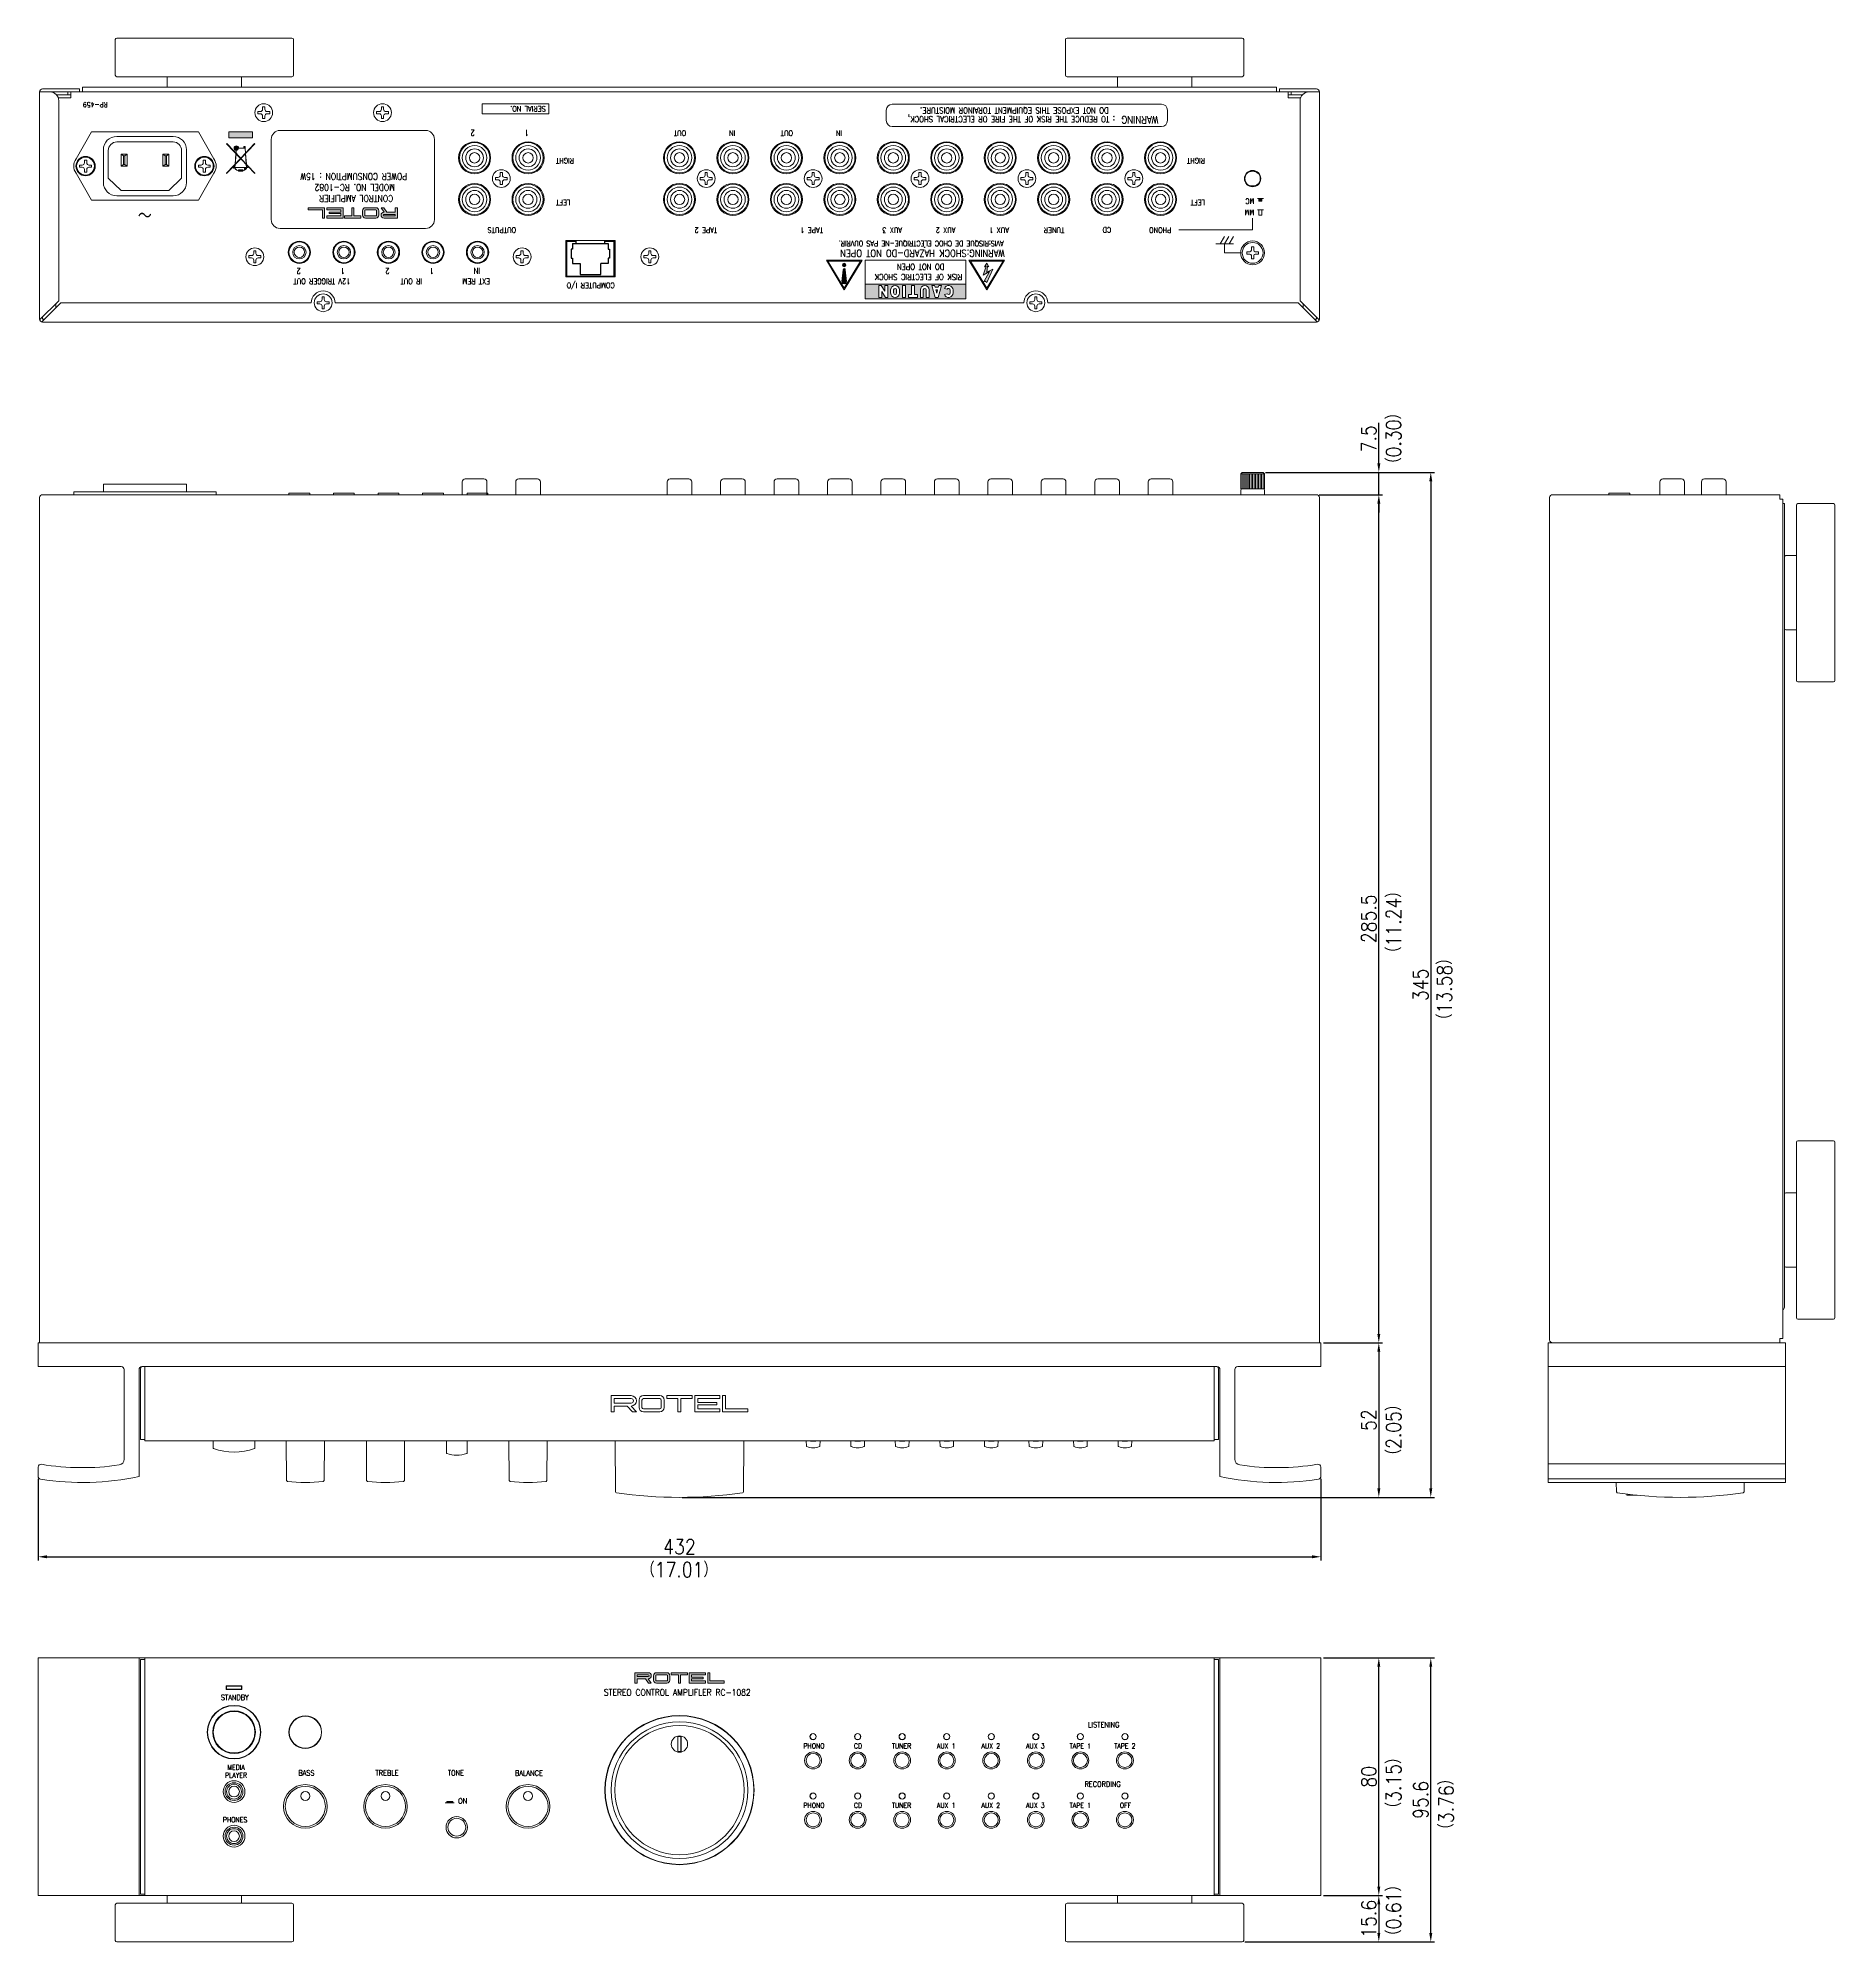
# Model space of a CAD drawing. Extents: x 184 to 790, y -30 to 610.
import ezdxf

# ---------------------------------------------------------------- set-up
doc = ezdxf.new("R2010")
doc.units = 0
doc.header["$LTSCALE"] = 0.5
doc.linetypes.add('PHANTOM2', pattern=[31.75, 15.875, -3.175, 3.175, -3.175, 3.175, -3.175])
doc.layers.get('DEFPOINTS').update_dxf_attribs({"linetype": 'CONTINUOUS', "lineweight": 25})
for name, color, linetype, lineweight in [('%%C3.5 Jack', 113, 'CONTINUOUS', 15), ('%%C3.5 Phone Jack', 140, 'CONTINUOUS', 9), ('Ac Inlet', 55, 'CONTINUOUS', 15), ('Bottom Chassis', 132, 'CONTINUOUS', 15), ('Center', 1, 'CONTINUOUS', 9), ('Foot', 51, 'CONTINUOUS', 15), ('Gnd Terminal', 135, 'CONTINUOUS', 13), ('Hs Front Panel', 6, 'CONTINUOUS', 18), ('Knob', 254, 'CONTINUOUS', 15), ('Knob Ring', 123, 'CONTINUOUS', 15), ('LED', 230, 'CONTINUOUS', 20), ('Pin Jack', 52, 'CONTINUOUS', 15), ('Power Ring', 62, 'CONTINUOUS', 15), ('Rear Chassis', 3, 'CONTINUOUS', 15), ('Screw', 54, 'CONTINUOUS', 15), ('Sensor Window', 111, 'CONTINUOUS', 15), ('Side Cap', 54, 'CONTINUOUS', 18), ('Side Chassis', 7, 'CONTINUOUS', 18), ('Sub Front Panel', 72, 'CONTINUOUS', 15), ('Tact Buttonl', 9, 'CONTINUOUS', 13), ('Titol', 7, 'CONTINUOUS', 15), ('Upper Cover', 145, 'CONTINUOUS', 15)]:
    doc.layers.add(name, color=color, linetype=linetype, lineweight=lineweight)
doc.layers.add('PARTS', color=61, linetype='CONTINUOUS')
doc.styles.get("Standard").update_dxf_attribs({"font": 'romans.shx', "width": 0.85, "height": 5, "bigfont": 'bigfont.shx'})
doc.dimstyles.get("Standard").update_dxf_attribs({"dimscale": 0, "dimtxt": 2.5, "dimasz": 2, "dimexe": 0.325, "dimexo": 0.625, "dimgap": 0.09, "dimtad": 0, "dimdec": 1, "dimzin": 0, "dimdsep": 46, "dimtxsty": 'Standard', "dimcen": 0, "dimadec": 0, "dimazin": 0, "dimtfac": 1, "dimtdec": 1, "dimtofl": 0, "dimtmove": 0, "dimatfit": 3, "dimfxl": 0, "dimtolj": 1, "dimtzin": 0, "dimarcsym": 0})

# ---------------------------------------------------------------- blocks, each defined once
blk = doc.blocks.new('*D2')
at = {"layer": 'Center', "color": 1, "lineweight": -2}
for p, q in [((617.38, 171.14), (637.25, 171.14)), ((636, 168.14), (636, 122.14)), ((401.37, 119.14), (637.25, 119.14))]:
    blk.add_line(p, q, dxfattribs=at)
at = {"layer": 'Center', "color": 1}
for points in [[(635.5, 168.14), (636.5, 168.14), (636, 171.14)], [(635.5, 122.14), (636.5, 122.14), (636, 119.14)]]:
    blk.add_solid(points, dxfattribs=at)
at = {"layer": 'DEFPOINTS', "color": 0}
for p in [(616.5, 171.14), (400.5, 119.14), (636, 119.14)]:
    blk.add_point(p, dxfattribs=at)
at = {"layer": 'Center', "color": 7, "insert": (632.62, 145.14), "char_height": 5, "attachment_point": 5, "rotation": 90}
blk.add_mtext('\\A1;52', dxfattribs=at)
blk = doc.blocks.new('*D3')
at = {"layer": 'Center', "color": 1, "lineweight": -2}
for p, q in [((615.87, 456.64), (637.25, 456.64)), ((636, 174.14), (636, 453.64)), ((618, 171.14), (637.25, 171.14))]:
    blk.add_line(p, q, dxfattribs=at)
at = {"layer": 'Center', "color": 1}
for points in [[(635.5, 453.64), (636.5, 453.64), (636, 456.64)], [(635.5, 174.14), (636.5, 174.14), (636, 171.14)]]:
    blk.add_solid(points, dxfattribs=at)
at = {"layer": 'DEFPOINTS', "color": 0}
for p in [(615, 456.64), (636, 456.64), (617.12, 171.14)]:
    blk.add_point(p, dxfattribs=at)
at = {"layer": 'Center', "color": 7, "insert": (632.62, 313.89), "char_height": 5, "attachment_point": 5, "rotation": 90}
blk.add_mtext('\\A1;285.5', dxfattribs=at)
blk = doc.blocks.new('*D4')
at = {"layer": 'Center', "color": 1, "lineweight": -2}
for p, q in [((636, 467.14), (636, 480.8)), ((597.88, 464.14), (637.25, 464.14)), ((636, 456.64), (636, 464.14)), ((615.87, 456.64), (637.25, 456.64)), ((636, 453.64), (636, 450.64))]:
    blk.add_line(p, q, dxfattribs=at)
at = {"layer": 'Center', "color": 1}
for points in [[(635.5, 467.14), (636.5, 467.14), (636, 464.14)], [(635.5, 453.64), (636.5, 453.64), (636, 456.64)]]:
    blk.add_solid(points, dxfattribs=at)
at = {"layer": 'DEFPOINTS', "color": 0}
for p in [(597, 464.14), (636, 464.14), (615, 456.64)]:
    blk.add_point(p, dxfattribs=at)
at = {"layer": 'Center', "color": 7, "insert": (632.62, 475.47), "char_height": 5, "attachment_point": 5, "rotation": 90}
blk.add_mtext('\\A1;7.5', dxfattribs=at)
blk = doc.blocks.new('*D5')
at = {"layer": 'Center', "color": 1, "lineweight": -2}
for p, q in [((597.88, 464.14), (654.75, 464.14)), ((653.5, 461.14), (653.5, 122.14)), ((402, 119.14), (654.75, 119.14))]:
    blk.add_line(p, q, dxfattribs=at)
at = {"layer": 'Center', "color": 1}
for points in [[(653, 461.14), (654, 461.14), (653.5, 464.14)], [(653, 122.14), (654, 122.14), (653.5, 119.14)]]:
    blk.add_solid(points, dxfattribs=at)
at = {"layer": 'DEFPOINTS', "color": 0}
for p in [(597, 464.14), (401.12, 119.14), (653.5, 119.14)]:
    blk.add_point(p, dxfattribs=at)
at = {"layer": 'Center', "color": 7, "insert": (650.12, 291.64), "char_height": 5, "attachment_point": 5, "rotation": 90}
blk.add_mtext('\\A1;345', dxfattribs=at)
blk = doc.blocks.new('*D6')
at = {"layer": 'Center', "color": 1, "lineweight": -2}
for p, q in [((617.38, 65.1), (637.25, 65.1)), ((636, -11.9), (636, 62.1)), ((617.38, -14.9), (637.25, -14.9))]:
    blk.add_line(p, q, dxfattribs=at)
at = {"layer": 'Center', "color": 1}
for points in [[(635.5, 62.1), (636.5, 62.1), (636, 65.1)], [(635.5, -11.9), (636.5, -11.9), (636, -14.9)]]:
    blk.add_solid(points, dxfattribs=at)
at = {"layer": 'DEFPOINTS', "color": 0}
for p in [(616.5, 65.1), (636, 65.1), (616.5, -14.9)]:
    blk.add_point(p, dxfattribs=at)
at = {"layer": 'Center', "color": 7, "insert": (632.62, 25.1), "char_height": 5, "attachment_point": 5, "rotation": 90}
blk.add_mtext('\\A1;80', dxfattribs=at)
blk = doc.blocks.new('*D7')
at = {"layer": 'Center', "color": 1, "lineweight": -2}
for p, q in [((618, -14.9), (637.25, -14.9)), ((636, -17.9), (636, -27.5)), ((590.88, -30.5), (637.25, -30.5))]:
    blk.add_line(p, q, dxfattribs=at)
at = {"layer": 'Center', "color": 1}
for points in [[(635.5, -17.9), (636.5, -17.9), (636, -14.9)], [(635.5, -27.5), (636.5, -27.5), (636, -30.5)]]:
    blk.add_solid(points, dxfattribs=at)
at = {"layer": 'DEFPOINTS', "color": 0}
for p in [(617.12, -14.9), (590, -30.5), (636, -30.5)]:
    blk.add_point(p, dxfattribs=at)
at = {"layer": 'Center', "color": 7, "insert": (632.62, -22.7), "char_height": 5, "attachment_point": 5, "rotation": 90}
blk.add_mtext('\\A1;15.6', dxfattribs=at)
blk = doc.blocks.new('*D8')
at = {"layer": 'Center', "color": 1, "lineweight": -2}
for p, q in [((617.38, 65.1), (654.75, 65.1)), ((653.5, -27.5), (653.5, 62.1)), ((590.88, -30.5), (654.75, -30.5))]:
    blk.add_line(p, q, dxfattribs=at)
at = {"layer": 'Center', "color": 1}
for points in [[(653, 62.1), (654, 62.1), (653.5, 65.1)], [(653, -27.5), (654, -27.5), (653.5, -30.5)]]:
    blk.add_solid(points, dxfattribs=at)
at = {"layer": 'DEFPOINTS', "color": 0}
for p in [(616.5, 65.1), (653.5, 65.1), (590, -30.5)]:
    blk.add_point(p, dxfattribs=at)
at = {"layer": 'Center', "color": 7, "insert": (650.12, 17.3), "char_height": 5, "attachment_point": 5, "rotation": 90}
blk.add_mtext('\\A1;95.6', dxfattribs=at)
blk = doc.blocks.new('*D9')
at = {"layer": 'Center', "color": 1, "lineweight": -2}
for p, q in [((184.5, 125.37), (184.5, 97.89)), ((616.5, 125.37), (616.5, 97.89)), ((187.5, 99.14), (613.5, 99.14))]:
    blk.add_line(p, q, dxfattribs=at)
at = {"layer": 'Center', "color": 1}
for points in [[(187.5, 99.64), (187.5, 98.64), (184.5, 99.14)], [(613.5, 99.64), (613.5, 98.64), (616.5, 99.14)]]:
    blk.add_solid(points, dxfattribs=at)
at = {"layer": 'DEFPOINTS', "color": 0}
for p in [(184.5, 126.25), (616.5, 126.25), (616.5, 99.14)]:
    blk.add_point(p, dxfattribs=at)
at = {"layer": 'Center', "color": 7, "insert": (400.5, 102.52), "char_height": 5, "attachment_point": 5}
blk.add_mtext('\\A1;432', dxfattribs=at)

msp = doc.modelspace()

# ---------------------------------------------------------------- hatches: boundary and pattern name
at = {"layer": 'Titol'}
for points in [[(256.754, 576.794), (256.754, 578.794), (248.754, 578.794), (248.754, 576.794)], [(257.504, 574.722), (257.435, 574.794), (252.754, 569.867), (248.073, 574.794), (248.004, 574.722), (252.685, 569.794), (248.004, 564.867), (248.004, 564.722), (252.754, 569.722), (257.504, 564.722), (257.504, 564.867), (252.823, 569.794)], [(253.804, 573.294), (254.204, 573.294), (254.204, 573.794), (253.804, 573.794)], [(324.137, 16.28), (324.137, 16.78), (322.137, 16.78), (322.137, 16.28)]]:
    msp.add_hatch(color=256, dxfattribs=at).paths.add_polyline_path(points)
h = msp.add_hatch(color=256, dxfattribs=at)
h.paths.add_polyline_path([(254.618, 567.904), (254.673, 567.847), (254.396, 571.45), (254.349, 571.401)])
h.paths.add_polyline_path([(250.835, 567.847), (250.889, 567.904), (251.158, 571.401), (251.112, 571.45)])
edge = h.paths.add_edge_path()
edge.add_line((254.704, 566.794), (250.754, 566.794))
edge.add_arc((250.479, 566.794), 0.275, 349.524318, 360, ccw=False)
edge.add_line((250.749, 566.744), (254.752, 566.744))
edge.add_spline(control_points=[(254.752, 566.744), (254.739, 566.57), (254.654, 566.396), (254.504, 566.24)], knot_values=[5.7700872, 5.7700872, 5.7700872, 5.7700872, 6.2383486, 6.2383486, 6.2383486, 6.2383486], degree=3, periodic=0)
edge.add_line((254.504, 566.24), (254.504, 566.169))
edge.add_ellipse((252.754, 566.794), major_axis=(2.05, 0), ratio=0.5853237, start_angle=328.605085, end_angle=357.611985)
edge.add_line((254.802, 566.744), (255.254, 566.744))
edge.add_line((255.254, 566.744), (255.254, 566.794))
edge.add_line((255.254, 566.794), (254.754, 566.794))
edge.add_line((254.754, 566.794), (254.685, 567.689))
edge.add_line((254.685, 567.689), (254.631, 567.746))
edge.add_line((254.631, 567.746), (254.704, 566.794))
h.paths.add_polyline_path([(250.754, 566.794), (250.804, 566.794), (250.877, 567.746), (250.823, 567.689)], flags=17)
h.paths.add_polyline_path([(250.754, 566.794, 1), (250.204, 566.794, 1)])
edge = h.paths.add_edge_path()
edge.add_ellipse((252.754, 566.794), major_axis=(2.05, 0), ratio=0.5853237, start_angle=186.56727, end_angle=248.541495)
edge.add_line((252.004, 565.678), (252.004, 565.544))
edge.add_line((252.004, 565.544), (252.054, 565.544))
edge.add_line((252.054, 565.544), (252.054, 565.894))
edge.add_line((252.054, 565.894), (253.454, 565.894))
edge.add_line((253.454, 565.894), (253.454, 565.594))
edge.add_line((253.454, 565.594), (252.054, 565.594))
edge.add_line((252.054, 565.594), (252.054, 565.544))
edge.add_line((252.054, 565.544), (253.504, 565.544))
edge.add_line((253.504, 565.544), (253.504, 565.678))
edge.add_ellipse((252.754, 566.794), major_axis=(2.05, 0), ratio=0.5853237, start_angle=291.458505, end_angle=321.317813)
edge.add_line((254.354, 566.044), (254.266, 566.044))
edge.add_spline(control_points=[(254.266, 566.044), (254.06, 565.908), (253.797, 565.798), (253.504, 565.729)], knot_values=[5.0928924, 5.0928924, 5.0928924, 5.0928924, 5.5625749, 5.5625749, 5.5625749, 5.5625749], degree=3, periodic=0)
edge.add_line((253.504, 565.729), (253.504, 565.944))
edge.add_line((253.504, 565.944), (252.004, 565.944))
edge.add_line((252.004, 565.944), (252.004, 565.729))
edge.add_spline(control_points=[(252.004, 565.729), (251.812, 565.774), (251.632, 565.836), (251.246, 566.022), (251.062, 566.161), (250.829, 566.45), (250.767, 566.597), (250.756, 566.744)], knot_values=[3.1864413, 3.1864413, 3.1864413, 3.1864413, 3.4942775, 3.4942775, 3.9354891, 3.9354891, 4.3318521, 4.3318521, 4.3318521, 4.3318521], degree=3, periodic=0)
edge.add_line((250.756, 566.744), (250.749, 566.744))
edge.add_arc((250.479, 566.794), 0.275, 330.061662, 349.524318, ccw=False)
h.paths.add_polyline_path([(254.054, 566.044), (254.504, 566.044), (254.504, 566.744), (254.054, 566.744)])
h = msp.add_hatch(color=256, dxfattribs=at)
h.paths.add_polyline_path([(252.002, 573.244), (254.208, 573.244), (254.339, 571.536), (254.385, 571.584), (254.257, 573.248, 0.4134126), (254.204, 573.294), (254.204, 573.294), (252.004, 573.294, 2.2889448), (251.196, 572.547), (251.122, 571.584), (251.169, 571.536), (251.246, 572.544, 0.3977138)])
h.paths.add_polyline_path([(250.754, 573.294, -1), (251.754, 573.294, -1)], flags=16)
h.paths.add_polyline_path([(250.879, 573.294, -1), (251.629, 573.294, -1)], flags=0)
h = msp.add_hatch(color=256, dxfattribs=at)
h.paths.add_polyline_path([(301.901, 551.727), (300.901, 553.227), (300, 553.227), (301, 551.727, 1), (301, 549.727), (305.5, 549.727), (305.5, 553.227), (304.75, 553.227), (304.75, 551.727)])
h.paths.add_polyline_path([(304.75, 550.977), (304.75, 550.477), (301, 550.477, -1), (301, 550.977)], flags=16)
h.paths.add_polyline_path([(294.75, 553.227, 0.4142136), (293.75, 552.227), (293.75, 550.727, 0.4142136), (294.75, 549.727), (298.25, 549.727, 0.4142136), (299.25, 550.727), (299.25, 552.227, 0.4142136), (298.25, 553.227)])
h.paths.add_polyline_path([(298.25, 552.477, -0.4142136), (298.5, 552.227), (298.5, 550.727, -0.4142136), (298.25, 550.477), (294.75, 550.477, -0.4142136), (294.5, 550.727), (294.5, 552.227, -0.4142136), (294.75, 552.477)], flags=16)
h.paths.add_polyline_path([(290.875, 553.227), (290.125, 553.227), (290.125, 550.477), (287.75, 550.477), (287.75, 549.727), (293.25, 549.727), (293.25, 550.477), (290.875, 550.477)])
h.paths.add_polyline_path([(281.75, 553.227), (281.75, 552.477), (286.5, 552.477), (286.5, 551.727), (282.5, 551.727), (282.5, 551.227), (286.5, 551.227), (286.5, 550.477), (281.75, 550.477), (281.75, 549.727), (287.25, 549.727), (287.25, 553.227)])
h.paths.add_polyline_path([(275.5, 553.227), (275.5, 552.477), (280.25, 552.477), (280.25, 549.727), (281, 549.727), (281, 553.227)])
at = {"layer": 'Titol', "linetype": 'Continuous'}
for color, points in [(256, [(595.645, 555.377), (596.645, 555.377), (596.645, 556.277), (595.645, 556.277)]), (7, [(482.939, 539.866), (482.998, 539.806), (483.247, 540.096), (483.229, 540.115)])]:
    msp.add_hatch(color=color, dxfattribs=at).paths.add_polyline_path(points)
h = msp.add_hatch(color=256, dxfattribs=at)
h.paths.add_polyline_path([(449.974, 535.536), (455.974, 525.536), (461.974, 535.536)])
h.paths.add_polyline_path([(461.444, 535.236), (455.974, 526.119), (450.504, 535.236)], flags=16)
h.paths.add_polyline_path([(456.574, 533.936, -1), (455.374, 533.936, -1)], flags=0)
h.paths.add_polyline_path([(456.349, 532.361), (456.711, 528.527, -1.2083333), (455.237, 528.527), (455.599, 532.361, -1)], flags=0)
h = msp.add_hatch(color=256, dxfattribs=at)
h.paths.add_polyline_path([(456.574, 533.936, 1), (455.374, 533.936, 1)])
h.paths.add_polyline_path([(455.224, 528.386, 1), (456.724, 528.386), (456.349, 532.361, 1), (455.599, 532.361)])
h = msp.add_hatch(color=256, dxfattribs=at)
h.paths.add_polyline_path([(509.974, 535.536), (497.974, 535.536), (503.974, 525.536)])
h.paths.add_polyline_path([(503.974, 526.119), (498.504, 535.236), (509.444, 535.236)], flags=16)
h.paths.add_polyline_path([(503.974, 528.036), (503.474, 528.536), (502.974, 528.286), (504.908, 531.784), (502.724, 530.536), (503.724, 533.536), (503.224, 533.286), (503.974, 534.536), (504.724, 533.286), (504.224, 533.536), (503.974, 531.536), (505.974, 532.536)], flags=0)
h = msp.add_hatch(color=256, dxfattribs=at)
h.paths.add_polyline_path([(496.974, 522.536), (496.974, 527.536), (462.974, 527.536), (462.974, 522.536)])
h.paths.add_polyline_path([(492.612, 524.536, -0.843039), (489.698, 524.036), (490.679, 524.286, 0.767327), (491.612, 524.536), (491.612, 525.536, 0.767327), (490.679, 525.786), (489.698, 526.036, -0.843039), (492.612, 525.536), (492.612, 525.423)], flags=16)
h.paths.add_polyline_path([(487.612, 523.036), (486.612, 523.036), (485.469, 527.036), (486.392, 527.036), (486.564, 526.436), (487.661, 526.436), (487.832, 527.036), (488.755, 527.036)], flags=16)
h.paths.add_polyline_path([(487.432, 525.636), (487.112, 524.516), (486.792, 525.636)], flags=0)
h.paths.add_polyline_path([(484.612, 523.036), (483.612, 523.036), (483.612, 525.536, 1), (482.612, 525.536), (482.612, 523.036), (481.612, 523.036), (481.612, 525.423), (481.612, 525.536, -1), (484.612, 525.536), (484.612, 525.423)], flags=16)
h.paths.add_polyline_path([(480.612, 524.036), (480.612, 523.036), (477.612, 523.036), (477.612, 524.036), (478.612, 524.036), (478.612, 525.423), (478.612, 527.036), (479.612, 527.036), (479.612, 525.423), (479.612, 524.036)], flags=16)
h.paths.add_polyline_path([(476.612, 523.036), (475.612, 523.036), (475.612, 525.423), (475.612, 527.036), (476.612, 527.036), (476.612, 525.423)], flags=16)
h.paths.add_polyline_path([(474.612, 524.536, -1), (471.612, 524.536), (471.612, 525.536, -1), (474.612, 525.536)], flags=16)
h.paths.add_polyline_path([(473.612, 524.536, -1), (472.612, 524.536), (472.612, 525.536, -1), (473.612, 525.536)], flags=0)
h.paths.add_polyline_path([(470.612, 524.598), (470.612, 523.036), (469.862, 523.036), (468.612, 524.981), (468.612, 523.036), (467.612, 523.036), (467.612, 524.598), (467.612, 527.036), (468.362, 527.036), (469.612, 525.092), (469.612, 527.036), (470.612, 527.036)], flags=16)
at = {"layer": 'Titol'}
h = msp.add_hatch(color=256, dxfattribs=at)
h.paths.add_polyline_path([(386.25, 58.103), (389.099, 58.103), (390.099, 56.603), (391, 56.603), (390, 58.103, 1), (390, 60.103), (385.5, 60.103), (385.5, 56.603), (386.25, 56.603)])
h.paths.add_polyline_path([(386.25, 58.853), (386.25, 59.353), (390, 59.353, -1), (390, 58.853)], flags=16)
h.paths.add_polyline_path([(396.25, 56.603, 0.4142136), (397.25, 57.603), (397.25, 59.103, 0.4142136), (396.25, 60.103), (392.75, 60.103, 0.4142136), (391.75, 59.103), (391.75, 57.603, 0.4142136), (392.75, 56.603)])
h.paths.add_polyline_path([(392.75, 57.353, -0.4142136), (392.5, 57.603), (392.5, 59.103, -0.4142136), (392.75, 59.353), (396.25, 59.353, -0.4142136), (396.5, 59.103), (396.5, 57.603, -0.4142136), (396.25, 57.353)], flags=16)
h.paths.add_polyline_path([(400.875, 59.353), (403.25, 59.353), (403.25, 60.103), (397.75, 60.103), (397.75, 59.353), (400.125, 59.353), (400.125, 56.603), (400.875, 56.603)])
h.paths.add_polyline_path([(409.25, 56.603), (409.25, 57.353), (404.5, 57.353), (404.5, 58.103), (408.5, 58.103), (408.5, 58.603), (404.5, 58.603), (404.5, 59.353), (409.25, 59.353), (409.25, 60.103), (403.75, 60.103), (403.75, 56.603)])
h.paths.add_polyline_path([(415.5, 56.603), (415.5, 57.353), (410.75, 57.353), (410.75, 60.103), (410, 60.103), (410, 56.603)])

# ---------------------------------------------------------------- linework, layer by layer
at = {"layer": '%%C3.5 Jack'}
for p, q in [((269, 457.141), (276, 457.141)), ((269, 456.641), (269, 457.141)), ((276, 457.141), (276, 456.641)), ((284, 457.141), (291, 457.141)), ((284, 456.641), (284, 457.141)), ((291, 457.141), (291, 456.641)), ((299, 457.141), (306, 457.141)), ((299, 456.641), (299, 457.141)), ((306, 457.141), (306, 456.641)), ((314, 457.141), (321, 457.141)), ((314, 456.641), (314, 457.141)), ((321, 457.141), (321, 456.641)), ((329, 457.141), (336, 457.141)), ((329, 456.641), (329, 457.141)), ((336, 457.141), (336, 456.641)), ((713.5, 457.141), (720.5, 457.141)), ((713.5, 456.641), (713.5, 457.141)), ((720.5, 457.141), (720.5, 456.641))]:
    msp.add_line(p, q, dxfattribs=at)
at = {"layer": '%%C3.5 Jack', "color": 113, "linetype": 'Continuous'}
for centre, radius in [((272.5, 538.227), 3.5), ((272.5, 538.227), 2.25), ((272.5, 538.227), 1.75), ((287.5, 538.227), 3.5), ((287.5, 538.227), 2.25), ((287.5, 538.227), 1.75), ((302.5, 538.227), 3.5), ((302.5, 538.227), 2.25), ((302.5, 538.227), 1.75), ((317.5, 538.227), 3.5), ((317.5, 538.227), 2.25), ((317.5, 538.227), 1.75), ((332.5, 538.227), 3.5), ((332.5, 538.227), 2.25), ((332.5, 538.227), 1.75)]:
    msp.add_circle(centre, radius, dxfattribs=at)
at = {"layer": '%%C3.5 Phone Jack'}
msp.add_line((236, 163.141), (237, 163.141), dxfattribs=at)
for centre, radius in [((250.5, 20.103), 3), ((250.5, 20.103), 2.5), ((250.5, 20.103), 1.8), ((250.5, 5.103), 3), ((250.5, 5.103), 2.5), ((250.5, 5.103), 1.8)]:
    msp.add_circle(centre, radius, dxfattribs=at)
at = {"layer": 'Ac Inlet', "linetype": 'Continuous'}
for p, q in [((197.3, 569.627), (202.5, 578.727)), ((202.5, 578.727), (238.5, 578.727)), ((211, 577.227), (230, 577.227)), ((238.5, 578.727), (243.7, 569.627)), ((206.5, 561.727), (206.5, 572.727)), ((208.15, 563.227), (208.15, 572.477)), ((211.05, 575.377), (229.95, 575.377)), ((212.5, 571.227), (212.5, 567.227)), ((213.25, 570.727), (212.5, 571.227)), ((212.5, 571.227), (214.5, 571.227)), ((213.25, 567.727), (213.25, 570.727)), ((213.25, 570.727), (213.75, 570.727)), ((213.75, 570.727), (214.5, 571.227)), ((213.75, 570.727), (213.75, 567.727)), ((214.5, 571.227), (214.5, 567.227)), ((226.5, 571.227), (226.5, 567.227)), ((226.5, 571.227), (228.5, 571.227)), ((227.25, 570.727), (226.5, 571.227)), ((227.25, 567.727), (227.25, 570.727)), ((227.25, 570.727), (227.75, 570.727)), ((227.75, 570.727), (228.5, 571.227)), ((227.75, 570.727), (227.75, 567.727)), ((228.5, 571.227), (228.5, 567.227)), ((232.85, 572.477), (232.85, 563.227)), ((234.5, 572.727), (234.5, 561.727)), ((197.3, 564.827), (202.5, 555.727)), ((212.5, 567.227), (213.25, 567.727)), ((212.5, 567.227), (214.5, 567.227)), ((213.75, 567.727), (213.25, 567.727)), ((213.75, 567.727), (214.5, 567.227)), ((227.25, 567.727), (226.5, 567.227)), ((226.5, 567.227), (228.5, 567.227)), ((227.75, 567.727), (227.25, 567.727)), ((227.75, 567.727), (228.5, 567.227)), ((238.5, 555.727), (243.7, 564.827)), ((212.5, 559.077), (208.15, 563.227)), ((228.5, 559.077), (212.5, 559.077)), ((232.85, 563.227), (228.5, 559.077)), ((202.5, 555.727), (238.5, 555.727)), ((230, 557.227), (211, 557.227)), ((196.5, 457.641), (244.5, 457.641)), ((196.5, 456.641), (196.5, 457.641)), ((206.5, 460.141), (234.5, 460.141)), ((206.5, 457.641), (206.5, 460.141)), ((234.5, 460.141), (234.5, 457.641)), ((244.5, 457.641), (244.5, 456.641))]:
    msp.add_line(p, q, dxfattribs=at)
at = {"layer": 'Ac Inlet'}
for centre in [(200.5, 567.227), (240.5, 567.227)]:
    msp.add_circle(centre, 3.25, dxfattribs=at)
at = {"layer": 'Ac Inlet', "linetype": 'Continuous'}
for centre, radius, start, end in [((211, 572.727), 4.5, 90, 180), ((230, 572.727), 4.5, 0, 90), ((211.05, 572.477), 2.9, 90, 180), ((229.95, 572.477), 2.9, 0, 90), ((200.5, 567.227), 4, 143.130102, 216.869898), ((240.5, 567.227), 4, 323.130102, 36.869898), ((211, 561.727), 4.5, 180, 270), ((230, 561.727), 4.5, 270, 0)]:
    msp.add_arc(centre, radius, start, end, dxfattribs=at)
at = {"layer": 'Bottom Chassis'}
for p, q in [((199.5, 592.227), (199.5, 593.827)), ((199.5, 593.827), (601.5, 593.827)), ((601.5, 592.227), (199.5, 592.227)), ((601.5, 593.827), (601.5, 592.227)), ((772, 453.641), (772.6, 453.641)), ((772.6, 453.641), (772.6, 183.141))]:
    msp.add_line(p, q, dxfattribs=at)
msp.add_arc((771.6, 183.141), 1, 293.578178, 0, dxfattribs=at)
at = {"layer": 'Foot'}
for p, q in [((210.5, 609.827), (210.5, 597.827)), ((270, 610.327), (211, 610.327)), ((270.5, 597.827), (270.5, 609.827)), ((530.5, 609.827), (530.5, 597.827)), ((590, 610.327), (531, 610.327)), ((590.5, 597.827), (590.5, 609.827)), ((211, 597.327), (270, 597.327)), ((228, 597.327), (228, 593.827)), ((253, 593.827), (253, 597.327)), ((531, 597.327), (590, 597.327)), ((548, 597.327), (548, 593.827)), ((573, 593.827), (573, 597.327)), ((228, 593.827), (253, 593.827)), ((548, 593.827), (573, 593.827)), ((776.6, 394.141), (776.6, 453.141)), ((777.1, 453.641), (789.1, 453.641)), ((789.6, 453.141), (789.6, 394.141)), ((776.6, 436.141), (773.1, 436.141)), ((772.6, 435.641), (772.6, 411.641)), ((773.1, 411.141), (776.6, 411.141)), ((789.1, 393.641), (777.1, 393.641)), ((776.6, 179.641), (776.6, 238.641)), ((777.1, 239.141), (789.1, 239.141)), ((789.6, 238.641), (789.6, 179.641)), ((772.6, 221.141), (772.6, 197.141)), ((776.6, 221.641), (773.1, 221.641)), ((773.1, 196.641), (776.6, 196.641)), ((789.1, 179.141), (777.1, 179.141)), ((210.5, -29.997), (210.5, -17.997)), ((211, -17.497), (270, -17.497)), ((228, -17.497), (228, -14.897)), ((253, -14.897), (253, -17.497)), ((270.5, -17.997), (270.5, -29.997)), ((530.5, -29.997), (530.5, -17.997)), ((531, -17.497), (590, -17.497)), ((548, -17.497), (548, -14.897)), ((573, -14.897), (573, -17.497)), ((590.5, -17.997), (590.5, -29.997)), ((270, -30.497), (211, -30.497)), ((590, -30.497), (531, -30.497))]:
    msp.add_line(p, q, dxfattribs=at)
for centre, start, end in [((211, 609.827), 90, 180), ((270, 609.827), 0, 90), ((531, 609.827), 90, 180), ((590, 609.827), 0, 90), ((211, 597.827), 180, 270), ((270, 597.827), 270, 0), ((531, 597.827), 180, 270), ((590, 597.827), 270, 0), ((777.1, 453.141), 90, 180), ((789.1, 453.141), 0, 90), ((773.1, 435.641), 90, 180), ((773.1, 411.641), 180, 270), ((777.1, 394.141), 180, 270), ((789.1, 394.141), 270, 0), ((777.1, 238.641), 90, 180), ((789.1, 238.641), 0, 90), ((773.1, 221.141), 90, 180), ((773.1, 197.141), 180, 270), ((777.1, 179.641), 180, 270), ((789.1, 179.641), 270, 0), ((211, -17.997), 90, 180), ((270, -17.997), 0, 90), ((531, -17.997), 90, 180), ((590, -17.997), 0, 90), ((211, -29.997), 180, 270), ((270, -29.997), 270, 0), ((531, -29.997), 180, 270), ((590, -29.997), 270, 0)]:
    msp.add_arc(centre, 0.5, start, end, dxfattribs=at)
at = {"layer": 'Gnd Terminal'}
for p, q in [((591.5, 537.627), (591.5, 538.427)), ((591.5, 538.427), (592.6, 538.427)), ((593.1, 538.927), (593.1, 540.027)), ((593.1, 540.027), (593.9, 540.027)), ((593.9, 540.027), (593.9, 538.927)), ((594.4, 538.427), (595.5, 538.427)), ((595.5, 538.427), (595.5, 537.627)), ((592.6, 537.627), (591.5, 537.627)), ((593.1, 536.027), (593.1, 537.127)), ((593.9, 536.027), (593.1, 536.027)), ((593.9, 537.127), (593.9, 536.027)), ((595.5, 537.627), (594.4, 537.627)), ((589.5, 463.641), (590, 464.141)), ((589.5, 463.641), (589.5, 458.641)), ((597.5, 463.641), (589.5, 463.641)), ((590, 464.141), (597, 464.141)), ((590, 463.641), (590, 458.641)), ((590.5, 463.641), (590.5, 458.641)), ((591, 463.641), (591, 458.641)), ((591.5, 463.641), (591.5, 458.641)), ((592, 463.641), (592, 458.641)), ((592.5, 463.641), (592.5, 458.641)), ((593, 463.641), (593, 458.641)), ((593.5, 463.641), (593.5, 458.641)), ((594, 463.641), (594, 458.641)), ((594.5, 463.641), (594.5, 458.641)), ((595, 463.641), (595, 458.641)), ((595.5, 463.641), (595.5, 458.641)), ((596, 463.641), (596, 458.641)), ((596.5, 463.641), (596.5, 458.641)), ((597, 464.141), (597.5, 463.641)), ((597, 463.641), (597, 458.641)), ((597.5, 463.641), (597.5, 458.641)), ((597.5, 458.641), (589.5, 458.641)), ((589.5, 458.141), (589.5, 456.641)), ((597.5, 458.141), (597.5, 456.641))]:
    msp.add_line(p, q, dxfattribs=at)
for radius in [4, 3.5]:
    msp.add_circle((593.5, 538.027), radius, dxfattribs=at)
for centre, start, end in [((592.6, 538.927), 270, 0), ((594.4, 538.927), 180, 270), ((592.6, 537.127), 0, 90), ((594.4, 537.127), 90, 180), ((590, 458.141), 90, 180), ((597, 458.141), 0, 90)]:
    msp.add_arc(centre, 0.5, start, end, dxfattribs=at)
at = {"layer": 'Hs Front Panel'}
for p, q in [((184.5, 163.141), (184.5, 171.141)), ((616.5, 171.141), (184.5, 171.141)), ((616.5, 163.141), (616.5, 171.141)), ((693, 171.141), (773, 171.141)), ((693, 171.141), (693, 124.141)), ((773, 171.141), (773, 124.141)), ((212.5, 163.141), (184.5, 163.141)), ((213.5, 132.013), (213.5, 162.141)), ((218.5, 126.169), (218.5, 162.141)), ((219.5, 163.141), (581.5, 163.141)), ((582.5, 126.169), (582.5, 162.141)), ((587.5, 132.013), (587.5, 162.141)), ((588.5, 163.141), (616.5, 163.141)), ((773, 163.141), (693, 163.141)), ((184.5, 126.249), (184.5, 129.288)), ((616.5, 126.249), (616.5, 129.288)), ((693, 130.475), (773, 130.475)), ((693, 125.4), (773, 125.4)), ((693, 124.141), (773, 124.141)), ((184.5, 65.103), (616.5, 65.103)), ((184.5, -14.897), (184.5, 65.103)), ((218.5, -14.897), (218.5, 65.103)), ((582.5, -14.897), (582.5, 65.103)), ((616.5, -14.897), (616.5, 65.103)), ((616.5, -14.897), (184.5, -14.897))]:
    msp.add_line(p, q, dxfattribs=at)
for centre, radius, start, end in [((212.5, 162.141), 1, 0, 90), ((219.5, 162.141), 1, 90, 180), ((581.5, 162.141), 1, 0, 90), ((588.5, 162.141), 1, 90, 180), ((185.5, 129.288), 1, 80.631084, 180), ((199.5, 214.141), 85, 260.631084, 278.312861), ((211.5, 132.013), 2, 278.312861, 0), ((589.5, 132.013), 2, 180, 261.687139), ((601.5, 214.141), 85, 261.687139, 279.368916), ((615.5, 129.288), 1, 0, 99.368916), ((185.5, 126.249), 1, 180, 260.949591), ((199.5, 214.141), 90, 260.949591, 282.187474), ((601.5, 214.141), 90, 257.812526, 279.050409), ((615.5, 126.249), 1, 279.050409, 360)]:
    msp.add_arc(centre, radius, start, end, dxfattribs=at)
at = {"layer": 'Knob'}
for p, q in [((243.5, 135.745), (243.5, 138.141)), ((257.5, 138.141), (257.5, 135.745)), ((268.148, 124.846), (268.064, 138.141)), ((280.852, 124.846), (280.936, 138.141)), ((295.148, 124.846), (295.064, 138.141)), ((307.852, 124.846), (307.936, 138.141)), ((322, 134.113), (322, 138.141)), ((329, 134.113), (329, 138.141)), ((343.148, 124.846), (343.064, 138.141)), ((355.852, 124.846), (355.936, 138.141)), ((378.997, 120.947), (378.806, 138.141)), ((422.003, 120.947), (422.194, 138.141)), ((268.45, 124.508), (268.148, 124.846)), ((280.55, 124.508), (280.852, 124.846)), ((295.45, 124.508), (295.148, 124.846)), ((307.55, 124.508), (307.852, 124.846)), ((343.45, 124.508), (343.148, 124.846)), ((355.55, 124.508), (355.852, 124.846)), ((715.997, 120.99), (715.962, 124.141)), ((759.003, 120.99), (759.038, 124.141)), ((716.3, 120.647), (715.997, 120.99)), ((759.003, 120.99), (758.7, 120.647)), ((399.95, 33.553), (399.95, 38.653)), ((399.95, 38.653), (401.05, 38.653)), ((401.05, 38.653), (401.05, 33.553)), ((401.05, 33.553), (399.95, 33.553))]:
    msp.add_line(p, q, dxfattribs=at)
for centre, radius in [((250.5, 40.103), 7), ((400.5, 20.603), 21.75), ((400.5, 36.103), 2.75), ((274.5, 15.103), 6.75), ((274.5, 18.603), 1.5), ((301.5, 15.103), 6.75), ((301.5, 18.603), 1.5), ((349.5, 15.103), 6.75), ((349.5, 18.603), 1.5), ((325.5, 8.103), 3)]:
    msp.add_circle(centre, radius, dxfattribs=at)
for centre, radius, start, end in [((243.7, 135.745), 0.2, 180, 249.913748), ((250.5, 154.341), 20, 249.913748, 290.086252), ((257.3, 135.745), 0.2, 290.086252, 0), ((322.2, 134.113), 0.2, 180, 250.321942), ((325.5, 143.341), 10, 250.321942, 289.678058), ((328.8, 134.113), 0.2, 289.678058, 0), ((274.5, 174.141), 50, 263.050181, 276.949819), ((301.5, 174.141), 50, 263.050181, 276.949819), ((349.5, 174.141), 50, 263.050181, 276.949819), ((379.297, 120.95), 0.3, 180.637978, 261.857486), ((400.5, 269.141), 150, 261.857486, 278.142514), ((421.703, 120.95), 0.3, 278.142514, 359.362022), ((737.5, 269.141), 150, 261.874992, 278.125008)]:
    msp.add_arc(centre, radius, start, end, dxfattribs=at)
at = {"layer": 'Knob Ring'}
for radius in [25, 23]:
    msp.add_circle((400.5, 20.603), radius, dxfattribs=at)
at = {"layer": 'LED'}
for p, q in [((444.8, 138.041), (446.2, 138.041)), ((459.8, 138.041), (461.2, 138.041)), ((474.8, 138.041), (476.2, 138.041)), ((489.8, 138.041), (491.2, 138.041)), ((504.8, 138.041), (506.2, 138.041)), ((519.8, 138.041), (521.2, 138.041)), ((534.8, 138.041), (536.2, 138.041)), ((549.8, 138.041), (551.2, 138.041)), ((719.55, 119.841), (719.55, 120.219)), ((719.55, 119.841), (723.026, 119.841)), ((248, 54.603), (248, 55.603)), ((248, 55.603), (253, 55.603)), ((253, 54.603), (248, 54.603)), ((253, 55.603), (253, 54.603)), ((400, 33.603), (400, 38.603)), ((400, 38.603), (401, 38.603)), ((401, 38.603), (401, 33.603)), ((401, 33.603), (400, 33.603))]:
    msp.add_line(p, q, dxfattribs=at)
for centre in [(445.5, 38.603), (460.5, 38.603), (475.5, 38.603), (490.5, 38.603), (505.5, 38.603), (520.5, 38.603), (535.5, 38.603), (550.5, 38.603), (445.5, 18.603), (460.5, 18.603), (475.5, 18.603), (490.5, 18.603), (505.5, 18.603), (520.5, 18.603), (535.5, 18.603), (550.5, 18.603)]:
    msp.add_circle(centre, 1, dxfattribs=at)
for centre, start, end in [((444.8, 138.341), 221.810315, 270), ((446.2, 138.341), 270, 318.189685), ((459.8, 138.341), 221.810315, 270), ((461.2, 138.341), 270, 318.189685), ((474.8, 138.341), 221.810315, 270), ((476.2, 138.341), 270, 318.189685), ((489.8, 138.341), 221.810315, 270), ((491.2, 138.341), 270, 318.189685), ((504.8, 138.341), 221.810315, 270), ((506.2, 138.341), 270, 318.189685), ((519.8, 138.341), 221.810315, 270), ((521.2, 138.341), 270, 318.189685), ((534.8, 138.341), 221.810315, 270), ((536.2, 138.341), 270, 318.189685), ((549.8, 138.341), 221.810315, 270), ((551.2, 138.341), 270, 318.189685)]:
    msp.add_arc(centre, 0.3, start, end, dxfattribs=at)
at = {"layer": 'PARTS', "linetype": 'Continuous'}
for p, q in [((362.5, 542.227), (362.5, 530.227)), ((362.5, 541.927), (365.6, 541.927)), ((364.025, 539.227), (364.025, 536.227)), ((364.5, 539.227), (364.025, 539.227)), ((364.5, 541.227), (365.6, 541.227)), ((364.5, 541.227), (364.5, 539.227)), ((365.6, 541.927), (365.6, 541.227)), ((365.6, 541.227), (375.4, 541.227)), ((375.4, 541.927), (378.5, 541.927)), ((375.4, 541.227), (375.4, 541.927)), ((375.4, 541.227), (376.5, 541.227)), ((376.5, 541.227), (376.5, 539.227)), ((376.5, 539.227), (376.975, 539.227)), ((376.975, 539.227), (376.975, 536.227)), ((378.5, 530.227), (378.5, 542.227)), ((364.025, 536.227), (364.5, 536.227)), ((364.5, 536.227), (364.5, 534.427)), ((364.5, 534.427), (367, 534.427)), ((367, 534.427), (367, 530.727)), ((374, 530.727), (374, 534.427)), ((376.5, 534.427), (374, 534.427)), ((376.5, 536.227), (376.5, 534.427)), ((376.975, 536.227), (376.5, 536.227)), ((362.5, 530.227), (378.5, 530.227)), ((367, 530.727), (374, 530.727))]:
    msp.add_line(p, q, dxfattribs=at)
at = {"layer": 'PARTS'}
msp.add_circle((593.5, 563.027), 2.6, dxfattribs=at)
at = {"layer": 'Pin Jack', "linetype": 'Continuous'}
for p, q in [((328.35, 461.941), (334.65, 461.941)), ((346.35, 461.941), (352.65, 461.941)), ((397.35, 461.941), (403.65, 461.941)), ((415.35, 461.941), (421.65, 461.941)), ((433.35, 461.941), (439.65, 461.941)), ((451.35, 461.941), (457.65, 461.941)), ((469.35, 461.941), (475.65, 461.941)), ((487.35, 461.941), (493.65, 461.941)), ((505.35, 461.941), (511.65, 461.941)), ((523.35, 461.941), (529.65, 461.941)), ((541.35, 461.941), (547.65, 461.941)), ((559.35, 461.941), (565.65, 461.941)), ((731.65, 461.941), (737.95, 461.941)), ((745.65, 461.941), (751.95, 461.941)), ((327.35, 456.641), (327.35, 460.941)), ((335.65, 460.941), (335.65, 456.641)), ((345.35, 456.641), (345.35, 460.941)), ((353.65, 460.941), (353.65, 456.641)), ((396.35, 456.641), (396.35, 460.941)), ((404.65, 460.941), (404.65, 456.641)), ((414.35, 456.641), (414.35, 460.941)), ((422.65, 460.941), (422.65, 456.641)), ((432.35, 456.641), (432.35, 460.941)), ((440.65, 460.941), (440.65, 456.641)), ((450.35, 456.641), (450.35, 460.941)), ((458.65, 460.941), (458.65, 456.641)), ((468.35, 456.641), (468.35, 460.941)), ((476.65, 460.941), (476.65, 456.641)), ((486.35, 456.641), (486.35, 460.941)), ((494.65, 460.941), (494.65, 456.641)), ((504.35, 456.641), (504.35, 460.941)), ((512.65, 460.941), (512.65, 456.641)), ((522.35, 456.641), (522.35, 460.941)), ((530.65, 460.941), (530.65, 456.641)), ((540.35, 456.641), (540.35, 460.941)), ((548.65, 460.941), (548.65, 456.641)), ((558.35, 456.641), (558.35, 460.941)), ((566.65, 460.941), (566.65, 456.641)), ((730.65, 456.641), (730.65, 460.941)), ((738.95, 460.941), (738.95, 456.641)), ((744.65, 456.641), (744.65, 460.941)), ((752.95, 460.941), (752.95, 456.641))]:
    msp.add_line(p, q, dxfattribs=at)
at = {"layer": 'Pin Jack'}
for centre in [(331.5, 570.027), (349.5, 570.027), (400.5, 570.027), (418.5, 570.027), (436.5, 570.027), (454.5, 570.027), (472.5, 570.027), (490.5, 570.027), (508.5, 570.027), (526.5, 570.027), (544.5, 570.027), (562.5, 570.027), (331.5, 556.027), (349.5, 556.027), (400.5, 556.027), (418.5, 556.027), (436.5, 556.027), (454.5, 556.027), (472.5, 556.027), (490.5, 556.027), (508.5, 556.027), (526.5, 556.027), (544.5, 556.027), (562.5, 556.027)]:
    msp.add_circle(centre, 5.1, dxfattribs=at)
at = {"layer": 'Pin Jack', "linetype": 'Continuous'}
for centre, radius in [((331.5, 570.027), 4.15), ((331.5, 570.027), 3), ((331.5, 570.027), 1.75), ((349.5, 570.027), 4.15), ((349.5, 570.027), 3), ((349.5, 570.027), 1.75), ((400.5, 570.027), 4.15), ((400.5, 570.027), 3), ((400.5, 570.027), 1.75), ((418.5, 570.027), 4.15), ((418.5, 570.027), 3), ((418.5, 570.027), 1.75), ((436.5, 570.027), 4.15), ((436.5, 570.027), 3), ((436.5, 570.027), 1.75), ((454.5, 570.027), 4.15), ((454.5, 570.027), 3), ((454.5, 570.027), 1.75), ((472.5, 570.027), 4.15), ((472.5, 570.027), 3), ((472.5, 570.027), 1.75), ((490.5, 570.027), 4.15), ((490.5, 570.027), 3), ((490.5, 570.027), 1.75), ((508.5, 570.027), 4.15), ((508.5, 570.027), 3), ((508.5, 570.027), 1.75), ((526.5, 570.027), 4.15), ((526.5, 570.027), 3), ((526.5, 570.027), 1.75), ((544.5, 570.027), 4.15), ((544.5, 570.027), 3), ((544.5, 570.027), 1.75), ((562.5, 570.027), 4.15), ((562.5, 570.027), 3), ((562.5, 570.027), 1.75), ((331.5, 556.027), 4.15), ((331.5, 556.027), 3), ((331.5, 556.027), 1.75), ((349.5, 556.027), 4.15), ((349.5, 556.027), 3), ((349.5, 556.027), 1.75), ((400.5, 556.027), 4.15), ((400.5, 556.027), 3), ((400.5, 556.027), 1.75), ((418.5, 556.027), 4.15), ((418.5, 556.027), 3), ((418.5, 556.027), 1.75), ((436.5, 556.027), 4.15), ((436.5, 556.027), 3), ((436.5, 556.027), 1.75), ((454.5, 556.027), 4.15), ((454.5, 556.027), 3), ((454.5, 556.027), 1.75), ((472.5, 556.027), 4.15), ((472.5, 556.027), 3), ((472.5, 556.027), 1.75), ((490.5, 556.027), 4.15), ((490.5, 556.027), 3), ((490.5, 556.027), 1.75), ((508.5, 556.027), 4.15), ((508.5, 556.027), 3), ((508.5, 556.027), 1.75), ((526.5, 556.027), 4.15), ((526.5, 556.027), 3), ((526.5, 556.027), 1.75), ((544.5, 556.027), 4.15), ((544.5, 556.027), 3), ((544.5, 556.027), 1.75), ((562.5, 556.027), 4.15), ((562.5, 556.027), 3), ((562.5, 556.027), 1.75)]:
    msp.add_circle(centre, radius, dxfattribs=at)
for centre, start, end in [((328.35, 460.941), 90, 180), ((334.65, 460.941), 0, 90), ((346.35, 460.941), 90, 180), ((352.65, 460.941), 0, 90), ((397.35, 460.941), 90, 180), ((403.65, 460.941), 0, 90), ((415.35, 460.941), 90, 180), ((421.65, 460.941), 0, 90), ((433.35, 460.941), 90, 180), ((439.65, 460.941), 0, 90), ((451.35, 460.941), 90, 180), ((457.65, 460.941), 0, 90), ((469.35, 460.941), 90, 180), ((475.65, 460.941), 0, 90), ((487.35, 460.941), 90, 180), ((493.65, 460.941), 0, 90), ((505.35, 460.941), 90, 180), ((511.65, 460.941), 0, 90), ((523.35, 460.941), 90, 180), ((529.65, 460.941), 0, 90), ((541.35, 460.941), 90, 180), ((547.65, 460.941), 0, 90), ((559.35, 460.941), 90, 180), ((565.65, 460.941), 0, 90), ((731.65, 460.941), 90, 180), ((737.95, 460.941), 0, 90), ((745.65, 460.941), 90, 180), ((751.95, 460.941), 0, 90)]:
    msp.add_arc(centre, 1, start, end, dxfattribs=at)
at = {"layer": 'Power Ring'}
for centre, radius in [((250.5, 40.103), 8.9), ((250.5, 40.103), 7.2), ((325.5, 8.103), 3.6)]:
    msp.add_circle(centre, radius, dxfattribs=at)
at = {"layer": 'Rear Chassis'}
for p, q in [((191.328, 590.227), (195.5, 590.227)), ((195.5, 590.227), (195.5, 592.227)), ((195.5, 592.227), (605.5, 592.227)), ((605.5, 592.227), (605.5, 590.227)), ((605.5, 590.227), (609.672, 590.227)), ((362.2, 529.927), (362.2, 542.227)), ((362.2, 542.227), (378.8, 542.227)), ((378.8, 542.227), (378.8, 529.927)), ((378.8, 529.927), (362.2, 529.927)), ((190.5, 519.519), (190.5, 520.934)), ((610.5, 520.934), (610.5, 519.519))]:
    msp.add_line(p, q, dxfattribs=at)
for centre, radius in [((331.5, 570.027), 5.4), ((349.5, 570.027), 5.4), ((400.5, 570.027), 5.4), ((418.5, 570.027), 5.4), ((436.5, 570.027), 5.4), ((454.5, 570.027), 5.4), ((472.5, 570.027), 5.4), ((490.5, 570.027), 5.4), ((508.5, 570.027), 5.4), ((526.5, 570.027), 5.4), ((544.5, 570.027), 5.4), ((562.5, 570.027), 5.4), ((593.5, 563.027), 2.75), ((331.5, 556.027), 5.4), ((349.5, 556.027), 5.4), ((400.5, 556.027), 5.4), ((418.5, 556.027), 5.4), ((436.5, 556.027), 5.4), ((454.5, 556.027), 5.4), ((472.5, 556.027), 5.4), ((490.5, 556.027), 5.4), ((508.5, 556.027), 5.4), ((526.5, 556.027), 5.4), ((544.5, 556.027), 5.4), ((562.5, 556.027), 5.4), ((272.5, 538.227), 3.75), ((287.5, 538.227), 3.75), ((302.5, 538.227), 3.75), ((317.5, 538.227), 3.75), ((332.5, 538.227), 3.75)]:
    msp.add_circle(centre, radius, dxfattribs=at)
at = {"layer": 'Screw'}
for p, q in [((258.5, 584.852), (258.5, 585.602)), ((258.5, 585.602), (259.375, 585.602)), ((259.375, 584.852), (258.5, 584.852)), ((260.125, 586.352), (260.125, 587.227)), ((260.125, 587.227), (260.875, 587.227)), ((260.125, 583.227), (260.125, 584.102)), ((260.875, 583.227), (260.125, 583.227)), ((260.875, 587.227), (260.875, 586.352)), ((260.875, 584.102), (260.875, 583.227)), ((261.625, 585.602), (262.5, 585.602)), ((262.5, 584.852), (261.625, 584.852)), ((262.5, 585.602), (262.5, 584.852)), ((298.5, 584.852), (298.5, 585.602)), ((298.5, 585.602), (299.375, 585.602)), ((299.375, 584.852), (298.5, 584.852)), ((300.125, 586.352), (300.125, 587.227)), ((300.125, 587.227), (300.875, 587.227)), ((300.125, 583.227), (300.125, 584.102)), ((300.875, 583.227), (300.125, 583.227)), ((300.875, 587.227), (300.875, 586.352)), ((300.875, 584.102), (300.875, 583.227)), ((301.625, 585.602), (302.5, 585.602)), ((302.5, 584.852), (301.625, 584.852)), ((302.5, 585.602), (302.5, 584.852)), ((198.5, 566.852), (198.5, 567.602)), ((198.5, 567.602), (199.375, 567.602)), ((199.375, 566.852), (198.5, 566.852)), ((200.125, 568.352), (200.125, 569.227)), ((200.125, 569.227), (200.875, 569.227)), ((200.125, 565.227), (200.125, 566.102)), ((200.875, 565.227), (200.125, 565.227)), ((200.875, 569.227), (200.875, 568.352)), ((200.875, 566.102), (200.875, 565.227)), ((201.625, 567.602), (202.5, 567.602)), ((202.5, 566.852), (201.625, 566.852)), ((202.5, 567.602), (202.5, 566.852)), ((238.5, 566.852), (238.5, 567.602)), ((238.5, 567.602), (239.375, 567.602)), ((239.375, 566.852), (238.5, 566.852)), ((240.125, 568.352), (240.125, 569.227)), ((240.125, 569.227), (240.875, 569.227)), ((240.125, 565.227), (240.125, 566.102)), ((240.875, 565.227), (240.125, 565.227)), ((240.875, 569.227), (240.875, 568.352)), ((240.875, 566.102), (240.875, 565.227)), ((241.625, 567.602), (242.5, 567.602)), ((242.5, 566.852), (241.625, 566.852)), ((242.5, 567.602), (242.5, 566.852)), ((340.125, 564.152), (340.125, 565.027)), ((340.125, 565.027), (340.875, 565.027)), ((340.875, 565.027), (340.875, 564.152)), ((409.125, 564.152), (409.125, 565.027)), ((409.125, 565.027), (409.875, 565.027)), ((409.875, 565.027), (409.875, 564.152)), ((445.125, 564.152), (445.125, 565.027)), ((445.125, 565.027), (445.875, 565.027)), ((445.875, 565.027), (445.875, 564.152)), ((481.125, 564.152), (481.125, 565.027)), ((481.125, 565.027), (481.875, 565.027)), ((481.875, 565.027), (481.875, 564.152)), ((517.125, 564.152), (517.125, 565.027)), ((517.125, 565.027), (517.875, 565.027)), ((517.875, 565.027), (517.875, 564.152)), ((553.125, 564.152), (553.125, 565.027)), ((553.125, 565.027), (553.875, 565.027)), ((553.875, 565.027), (553.875, 564.152)), ((338.5, 562.652), (338.5, 563.402)), ((338.5, 563.402), (339.375, 563.402)), ((339.375, 562.652), (338.5, 562.652)), ((340.125, 561.027), (340.125, 561.902)), ((340.875, 561.027), (340.125, 561.027)), ((340.875, 561.902), (340.875, 561.027)), ((341.625, 563.402), (342.5, 563.402)), ((342.5, 562.652), (341.625, 562.652)), ((342.5, 563.402), (342.5, 562.652)), ((407.5, 562.652), (407.5, 563.402)), ((407.5, 563.402), (408.375, 563.402)), ((408.375, 562.652), (407.5, 562.652)), ((409.125, 561.027), (409.125, 561.902)), ((409.875, 561.027), (409.125, 561.027)), ((409.875, 561.902), (409.875, 561.027)), ((410.625, 563.402), (411.5, 563.402)), ((411.5, 562.652), (410.625, 562.652)), ((411.5, 563.402), (411.5, 562.652)), ((443.5, 562.652), (443.5, 563.402)), ((443.5, 563.402), (444.375, 563.402)), ((444.375, 562.652), (443.5, 562.652)), ((445.125, 561.027), (445.125, 561.902)), ((445.875, 561.027), (445.125, 561.027)), ((445.875, 561.902), (445.875, 561.027)), ((446.625, 563.402), (447.5, 563.402)), ((447.5, 562.652), (446.625, 562.652)), ((447.5, 563.402), (447.5, 562.652)), ((479.5, 562.652), (479.5, 563.402)), ((479.5, 563.402), (480.375, 563.402)), ((480.375, 562.652), (479.5, 562.652)), ((481.125, 561.027), (481.125, 561.902)), ((481.875, 561.027), (481.125, 561.027)), ((481.875, 561.902), (481.875, 561.027)), ((482.625, 563.402), (483.5, 563.402)), ((483.5, 562.652), (482.625, 562.652)), ((483.5, 563.402), (483.5, 562.652)), ((515.5, 562.652), (515.5, 563.402)), ((515.5, 563.402), (516.375, 563.402)), ((516.375, 562.652), (515.5, 562.652)), ((517.125, 561.027), (517.125, 561.902)), ((517.875, 561.027), (517.125, 561.027)), ((517.875, 561.902), (517.875, 561.027)), ((518.625, 563.402), (519.5, 563.402)), ((519.5, 562.652), (518.625, 562.652)), ((519.5, 563.402), (519.5, 562.652)), ((551.5, 562.652), (551.5, 563.402)), ((551.5, 563.402), (552.375, 563.402)), ((552.375, 562.652), (551.5, 562.652)), ((553.125, 561.027), (553.125, 561.902)), ((553.875, 561.027), (553.125, 561.027)), ((553.875, 561.902), (553.875, 561.027)), ((554.625, 563.402), (555.5, 563.402)), ((555.5, 562.652), (554.625, 562.652)), ((555.5, 563.402), (555.5, 562.652)), ((257.125, 537.852), (257.125, 538.727)), ((257.125, 538.727), (257.875, 538.727)), ((257.875, 538.727), (257.875, 537.852)), ((347.125, 537.852), (347.125, 538.727)), ((347.125, 538.727), (347.875, 538.727)), ((347.875, 538.727), (347.875, 537.852)), ((390.125, 537.852), (390.125, 538.727)), ((390.125, 538.727), (390.875, 538.727)), ((390.875, 538.727), (390.875, 537.852)), ((255.5, 536.352), (255.5, 537.102)), ((255.5, 537.102), (256.375, 537.102)), ((256.375, 536.352), (255.5, 536.352)), ((257.125, 534.727), (257.125, 535.602)), ((257.875, 534.727), (257.125, 534.727)), ((257.875, 535.602), (257.875, 534.727)), ((258.625, 537.102), (259.5, 537.102)), ((259.5, 536.352), (258.625, 536.352)), ((259.5, 537.102), (259.5, 536.352)), ((345.5, 536.352), (345.5, 537.102)), ((345.5, 537.102), (346.375, 537.102)), ((346.375, 536.352), (345.5, 536.352)), ((347.125, 534.727), (347.125, 535.602)), ((347.875, 534.727), (347.125, 534.727)), ((347.875, 535.602), (347.875, 534.727)), ((348.625, 537.102), (349.5, 537.102)), ((349.5, 536.352), (348.625, 536.352)), ((349.5, 537.102), (349.5, 536.352)), ((388.5, 536.352), (388.5, 537.102)), ((388.5, 537.102), (389.375, 537.102)), ((389.375, 536.352), (388.5, 536.352)), ((390.125, 534.727), (390.125, 535.602)), ((390.875, 534.727), (390.125, 534.727)), ((390.875, 535.602), (390.875, 534.727)), ((391.625, 537.102), (392.5, 537.102)), ((392.5, 536.352), (391.625, 536.352)), ((392.5, 537.102), (392.5, 536.352)), ((278.5, 520.852), (278.5, 521.602)), ((278.5, 521.602), (279.375, 521.602)), ((279.375, 520.852), (278.5, 520.852)), ((280.125, 522.352), (280.125, 523.227)), ((280.125, 523.227), (280.875, 523.227)), ((280.125, 519.227), (280.125, 520.102)), ((280.875, 519.227), (280.125, 519.227)), ((280.875, 523.227), (280.875, 522.352)), ((280.875, 520.102), (280.875, 519.227)), ((281.625, 521.602), (282.5, 521.602)), ((282.5, 520.852), (281.625, 520.852)), ((282.5, 521.602), (282.5, 520.852)), ((518.5, 520.852), (518.5, 521.602)), ((518.5, 521.602), (519.375, 521.602)), ((519.375, 520.852), (518.5, 520.852)), ((520.125, 522.352), (520.125, 523.227)), ((520.125, 523.227), (520.875, 523.227)), ((520.125, 519.227), (520.125, 520.102)), ((520.875, 519.227), (520.125, 519.227)), ((520.875, 523.227), (520.875, 522.352)), ((520.875, 520.102), (520.875, 519.227)), ((521.625, 521.602), (522.5, 521.602)), ((522.5, 520.852), (521.625, 520.852)), ((522.5, 521.602), (522.5, 520.852))]:
    msp.add_line(p, q, dxfattribs=at)
for centre in [(260.5, 585.227), (300.5, 585.227), (200.5, 567.227), (240.5, 567.227), (340.5, 563.027), (409.5, 563.027), (445.5, 563.027), (481.5, 563.027), (517.5, 563.027), (553.5, 563.027), (257.5, 536.727), (347.5, 536.727), (390.5, 536.727), (280.5, 521.227), (520.5, 521.227)]:
    msp.add_circle(centre, 3, dxfattribs=at)
for centre, start, end in [((259.375, 586.352), 270, 0), ((259.375, 584.102), 0, 90), ((261.625, 586.352), 180, 270), ((261.625, 584.102), 90, 180), ((299.375, 586.352), 270, 0), ((299.375, 584.102), 0, 90), ((301.625, 586.352), 180, 270), ((301.625, 584.102), 90, 180), ((199.375, 568.352), 270, 0), ((199.375, 566.102), 0, 90), ((201.625, 568.352), 180, 270), ((201.625, 566.102), 90, 180), ((239.375, 568.352), 270, 0), ((239.375, 566.102), 0, 90), ((241.625, 568.352), 180, 270), ((241.625, 566.102), 90, 180), ((339.375, 564.152), 270, 0), ((341.625, 564.152), 180, 270), ((408.375, 564.152), 270, 0), ((410.625, 564.152), 180, 270), ((444.375, 564.152), 270, 0), ((446.625, 564.152), 180, 270), ((480.375, 564.152), 270, 0), ((482.625, 564.152), 180, 270), ((516.375, 564.152), 270, 0), ((518.625, 564.152), 180, 270), ((552.375, 564.152), 270, 0), ((554.625, 564.152), 180, 270), ((339.375, 561.902), 0, 90), ((341.625, 561.902), 90, 180), ((408.375, 561.902), 0, 90), ((410.625, 561.902), 90, 180), ((444.375, 561.902), 0, 90), ((446.625, 561.902), 90, 180), ((480.375, 561.902), 0, 90), ((482.625, 561.902), 90, 180), ((516.375, 561.902), 0, 90), ((518.625, 561.902), 90, 180), ((552.375, 561.902), 0, 90), ((554.625, 561.902), 90, 180), ((256.375, 537.852), 270, 0), ((256.375, 535.602), 0, 90), ((258.625, 537.852), 180, 270), ((258.625, 535.602), 90, 180), ((346.375, 537.852), 270, 0), ((346.375, 535.602), 0, 90), ((348.625, 537.852), 180, 270), ((348.625, 535.602), 90, 180), ((389.375, 537.852), 270, 0), ((389.375, 535.602), 0, 90), ((391.625, 537.852), 180, 270), ((391.625, 535.602), 90, 180), ((279.375, 522.352), 270, 0), ((279.375, 520.102), 0, 90), ((281.625, 522.352), 180, 270), ((281.625, 520.102), 90, 180), ((519.375, 522.352), 270, 0), ((519.375, 520.102), 0, 90), ((521.625, 522.352), 180, 270), ((521.625, 520.102), 90, 180)]:
    msp.add_arc(centre, 0.75, start, end, dxfattribs=at)
at = {"layer": 'Sensor Window'}
msp.add_circle((274.5, 40.103), 5.4, dxfattribs=at)
at = {"layer": 'Side Cap'}
for p, q in [((219, 138.641), (219, 162.441)), ((219.7, 163.141), (220.5, 163.141)), ((220.5, 163.141), (220.5, 138.641)), ((580.5, 163.141), (581.3, 163.141)), ((580.5, 138.641), (580.5, 163.141)), ((582, 162.441), (582, 138.641)), ((220.5, 138.641), (219, 138.641)), ((580.5, 138.641), (582, 138.641)), ((219, 64.603), (219, -14.397)), ((219, 64.603), (220.5, 64.603)), ((220.5, 64.603), (220.5, -14.397)), ((580.5, 64.603), (582, 64.603)), ((580.5, 64.603), (580.5, -14.397)), ((582, 64.603), (582, -14.397)), ((219, -14.397), (220.5, -14.397)), ((580.5, -14.397), (582, -14.397))]:
    msp.add_line(p, q, dxfattribs=at)
for centre, start, end in [((219.7, 162.441), 90, 180), ((581.3, 162.441), 0, 90)]:
    msp.add_arc(centre, 0.7, start, end, dxfattribs=at)
at = {"layer": 'Side Chassis'}
for p, q in [((190.736, 591.227), (195.5, 591.227)), ((194.5, 591.227), (194.5, 592.227)), ((610.264, 591.227), (605.5, 591.227)), ((606.5, 591.227), (606.5, 592.227))]:
    msp.add_line(p, q, dxfattribs=at)
at = {"layer": 'Sub Front Panel'}
for p, q in [((220.5, 163.141), (220.5, 138.141)), ((580.5, 163.141), (220.5, 163.141)), ((580.5, 138.141), (580.5, 163.141)), ((377.5, 147.891), (377.5, 153.391)), ((377.5, 153.391), (384.25, 153.391)), ((378.5, 147.891), (377.5, 147.891)), ((384.25, 152.391), (378.5, 152.391)), ((378.5, 152.391), (378.5, 150.891)), ((378.5, 150.891), (384.25, 150.891)), ((382.921, 149.891), (378.5, 149.891)), ((378.5, 149.891), (378.5, 147.891)), ((384.671, 147.891), (382.921, 149.891)), ((386, 147.891), (384.25, 149.891)), ((384.671, 147.891), (386, 147.891)), ((386.875, 149.391), (386.875, 151.891)), ((387.875, 149.391), (387.875, 151.891)), ((388.375, 153.391), (393.875, 153.391)), ((388.375, 152.391), (393.875, 152.391)), ((393.875, 148.891), (388.375, 148.891)), ((393.875, 147.891), (388.375, 147.891)), ((394.375, 151.891), (394.375, 149.391)), ((395.375, 151.891), (395.375, 149.391)), ((396.25, 152.391), (396.25, 153.391)), ((396.25, 153.391), (404.75, 153.391)), ((400, 152.391), (396.25, 152.391)), ((400, 147.891), (400, 152.391)), ((401, 147.891), (400, 147.891)), ((404.75, 152.391), (401, 152.391)), ((401, 152.391), (401, 147.891)), ((404.75, 153.391), (404.75, 152.391)), ((414.125, 153.391), (405.625, 153.391)), ((405.625, 153.391), (405.625, 147.891)), ((405.625, 147.891), (414.125, 147.891)), ((406.625, 151.016), (406.625, 152.391)), ((406.625, 152.391), (414.125, 152.391)), ((413.125, 151.016), (406.625, 151.016)), ((406.625, 148.891), (406.625, 150.266)), ((406.625, 150.266), (413.125, 150.266)), ((414.125, 148.891), (406.625, 148.891)), ((413.125, 150.266), (413.125, 151.016)), ((414.125, 152.391), (414.125, 153.391)), ((414.125, 147.891), (414.125, 148.891)), ((416, 153.391), (415, 153.391)), ((415, 153.391), (415, 147.891)), ((415, 147.891), (423.5, 147.891)), ((416, 148.891), (416, 153.391)), ((423.5, 148.891), (416, 148.891)), ((423.5, 147.891), (423.5, 148.891)), ((220.5, 138.141), (580.5, 138.141)), ((220.5, -14.897), (220.5, 65.103)), ((220.5, 65.103), (580.5, 65.103)), ((580.5, 65.103), (580.5, -14.897)), ((247.9, 54.503), (247.9, 55.703)), ((247.9, 55.703), (253.1, 55.703)), ((253.1, 54.503), (247.9, 54.503)), ((253.1, 55.703), (253.1, 54.503)), ((580.5, -14.897), (220.5, -14.897))]:
    msp.add_line(p, q, dxfattribs=at)
for centre, radius in [((250.5, 40.103), 9), ((274.5, 40.103), 5.5), ((400.5, 20.603), 25.1), ((445.5, 38.603), 1.05), ((460.5, 38.603), 1.05), ((475.5, 38.603), 1.05), ((490.5, 38.603), 1.05), ((505.5, 38.603), 1.05), ((520.5, 38.603), 1.05), ((535.5, 38.603), 1.05), ((550.5, 38.603), 1.05), ((445.5, 30.603), 2.85), ((460.5, 30.603), 2.85), ((475.5, 30.603), 2.85), ((490.5, 30.603), 2.85), ((505.5, 30.603), 2.85), ((520.5, 30.603), 2.85), ((535.5, 30.603), 2.85), ((550.5, 30.603), 2.85), ((250.5, 20.103), 3.65), ((274.5, 15.103), 7.35), ((301.5, 15.103), 7.35), ((349.5, 15.103), 7.35), ((445.5, 18.603), 1.05), ((460.5, 18.603), 1.05), ((475.5, 18.603), 1.05), ((490.5, 18.603), 1.05), ((505.5, 18.603), 1.05), ((520.5, 18.603), 1.05), ((535.5, 18.603), 1.05), ((550.5, 18.603), 1.05), ((445.5, 10.603), 2.85), ((460.5, 10.603), 2.85), ((475.5, 10.603), 2.85), ((490.5, 10.603), 2.85), ((505.5, 10.603), 2.85), ((520.5, 10.603), 2.85), ((535.5, 10.603), 2.85), ((550.5, 10.603), 2.85), ((250.5, 5.103), 3.65)]:
    msp.add_circle(centre, radius, dxfattribs=at)
for centre, radius, start, end in [((384.25, 151.641), 1.75, 270, 90), ((384.25, 151.641), 0.75, 270, 90), ((388.375, 151.891), 1.5, 90, 180), ((388.375, 149.391), 1.5, 180, 270), ((388.375, 151.891), 0.5, 90, 180), ((388.375, 149.391), 0.5, 180, 270), ((393.875, 151.891), 1.5, 0, 90), ((393.875, 151.891), 0.5, 360, 90), ((393.875, 149.391), 0.5, 270, 0), ((393.875, 149.391), 1.5, 270, 0)]:
    msp.add_arc(centre, radius, start, end, dxfattribs=at)
at = {"layer": 'Tact Buttonl'}
for p, q in [((443.179, 138.141), (443.245, 136.41)), ((447.821, 138.141), (447.755, 136.41)), ((458.179, 138.141), (458.245, 136.41)), ((462.821, 138.141), (462.755, 136.41)), ((473.179, 138.141), (473.245, 136.41)), ((477.821, 138.141), (477.755, 136.41)), ((488.179, 138.141), (488.245, 136.41)), ((492.821, 138.141), (492.755, 136.41)), ((503.179, 138.141), (503.245, 136.41)), ((507.821, 138.141), (507.755, 136.41)), ((518.179, 138.141), (518.245, 136.41)), ((522.821, 138.141), (522.755, 136.41)), ((533.179, 138.141), (533.245, 136.41)), ((537.821, 138.141), (537.755, 136.41)), ((548.179, 138.141), (548.245, 136.41)), ((552.821, 138.141), (552.755, 136.41))]:
    msp.add_line(p, q, dxfattribs=at)
for centre in [(445.5, 30.603), (460.5, 30.603), (475.5, 30.603), (490.5, 30.603), (505.5, 30.603), (520.5, 30.603), (535.5, 30.603), (550.5, 30.603), (445.5, 10.603), (460.5, 10.603), (475.5, 10.603), (490.5, 10.603), (505.5, 10.603), (520.5, 10.603), (535.5, 10.603), (550.5, 10.603)]:
    msp.add_circle(centre, 2.35, dxfattribs=at)
for centre, radius, start, end in [((443.445, 136.417), 0.2, 182.176609, 249.247573), ((445.5, 141.841), 6, 249.247573, 290.752427), ((447.555, 136.417), 0.2, 290.752427, 357.823391), ((458.445, 136.417), 0.2, 182.176609, 249.247573), ((460.5, 141.841), 6, 249.247573, 290.752427), ((462.555, 136.417), 0.2, 290.752427, 357.823391), ((473.445, 136.417), 0.2, 182.176609, 249.247573), ((475.5, 141.841), 6, 249.247573, 290.752427), ((477.555, 136.417), 0.2, 290.752427, 357.823391), ((488.445, 136.417), 0.2, 182.176609, 249.247573), ((490.5, 141.841), 6, 249.247573, 290.752427), ((492.555, 136.417), 0.2, 290.752427, 357.823391), ((503.445, 136.417), 0.2, 182.176609, 249.247573), ((505.5, 141.841), 6, 249.247573, 290.752427), ((507.555, 136.417), 0.2, 290.752427, 357.823391), ((518.445, 136.417), 0.2, 182.176609, 249.247573), ((520.5, 141.841), 6, 249.247573, 290.752427), ((522.555, 136.417), 0.2, 290.752427, 357.823391), ((533.445, 136.417), 0.2, 182.176609, 249.247573), ((535.5, 141.841), 6, 249.247573, 290.752427), ((537.555, 136.417), 0.2, 290.752427, 357.823391), ((548.445, 136.417), 0.2, 182.176609, 249.247573), ((550.5, 141.841), 6, 249.247573, 290.752427), ((552.555, 136.417), 0.2, 290.752427, 357.823391)]:
    msp.add_arc(centre, radius, start, end, dxfattribs=at)
at = {"layer": 'Titol', "linetype": 'Continuous'}
for p, q in [((470.156, 582.562), (470.156, 586.062)), ((472.156, 588.062), (562.825, 588.062)), ((564.825, 586.062), (564.825, 582.562)), ((562.825, 580.562), (472.156, 580.562)), ((597.145, 556.277), (595.145, 556.277)), ((597.145, 552.477), (595.145, 552.477)), ((595.645, 555.377), (595.645, 556.277)), ((596.645, 555.377), (595.645, 555.377)), ((595.645, 550.677), (595.645, 552.477)), ((596.645, 555.377), (596.645, 556.277)), ((596.645, 550.677), (596.645, 552.477)), ((593.5, 545.727), (568.662, 545.727)), ((593.5, 549.694), (593.5, 545.727)), ((596.645, 550.677), (595.645, 550.677)), ((581.069, 541.027), (587.069, 541.027)), ((582.569, 541.027), (584.012, 543.527)), ((584.069, 541.027), (585.512, 543.527)), ((584.069, 541.027), (584.069, 538.027)), ((585.569, 541.027), (587.012, 543.527)), ((461.974, 535.536), (449.974, 535.536)), ((455.974, 525.536), (449.974, 535.536)), ((461.444, 535.236), (450.504, 535.236)), ((455.974, 526.119), (450.504, 535.236)), ((455.599, 532.361), (455.224, 528.386)), ((461.974, 535.536), (455.974, 525.536)), ((461.444, 535.236), (455.974, 526.119)), ((456.349, 532.361), (456.724, 528.386)), ((462.974, 535.536), (462.974, 522.536)), ((496.974, 535.536), (462.974, 535.536)), ((496.974, 522.536), (496.974, 535.536)), ((509.974, 535.536), (497.974, 535.536)), ((503.974, 525.536), (497.974, 535.536)), ((509.444, 535.236), (498.504, 535.236)), ((503.974, 526.119), (498.504, 535.236)), ((503.724, 533.536), (502.724, 530.536)), ((503.224, 533.286), (503.974, 534.536)), ((503.724, 533.536), (503.224, 533.286)), ((509.974, 535.536), (503.974, 525.536)), ((509.444, 535.236), (503.974, 526.119)), ((504.724, 533.286), (503.974, 534.536)), ((504.224, 533.536), (503.974, 531.536)), ((505.974, 532.536), (503.974, 531.536)), ((505.974, 532.536), (503.974, 528.036)), ((504.224, 533.536), (504.724, 533.286)), ((462.974, 527.536), (496.974, 527.536)), ((467.612, 527.036), (467.612, 524.598)), ((468.362, 527.036), (467.612, 527.036)), ((469.612, 525.092), (468.362, 527.036)), ((469.612, 527.036), (469.612, 525.092)), ((470.612, 527.036), (469.612, 527.036)), ((470.612, 527.036), (470.612, 524.598)), ((471.612, 525.536), (471.612, 524.536)), ((472.612, 525.536), (472.612, 524.536)), ((473.612, 525.536), (473.612, 524.536)), ((474.612, 525.536), (474.612, 524.536)), ((475.612, 525.423), (475.612, 527.036)), ((475.612, 527.036), (476.612, 527.036)), ((476.612, 527.036), (476.612, 525.423)), ((478.612, 525.423), (478.612, 527.036)), ((478.612, 527.036), (479.612, 527.036)), ((479.612, 527.036), (479.612, 525.423)), ((481.612, 525.423), (481.612, 525.536)), ((482.612, 525.536), (482.612, 523.036)), ((483.612, 525.536), (483.612, 523.036)), ((484.612, 525.536), (484.612, 525.423)), ((486.392, 527.036), (485.469, 527.036)), ((486.612, 523.036), (485.469, 527.036)), ((486.564, 526.436), (486.392, 527.036)), ((486.564, 526.436), (487.661, 526.436)), ((487.112, 524.516), (486.792, 525.636)), ((486.792, 525.636), (487.432, 525.636)), ((487.432, 525.636), (487.112, 524.516)), ((488.755, 527.036), (487.612, 523.036)), ((487.832, 527.036), (487.661, 526.436)), ((488.755, 527.036), (487.832, 527.036)), ((490.679, 525.786), (489.698, 526.036)), ((491.612, 525.536), (491.612, 524.536)), ((492.612, 525.536), (492.612, 525.423)), ((504.908, 531.784), (502.724, 530.536)), ((504.908, 531.784), (502.974, 528.286)), ((503.474, 528.536), (502.974, 528.286)), ((503.974, 528.036), (503.474, 528.536)), ((462.974, 522.536), (496.974, 522.536)), ((467.612, 524.598), (467.612, 523.036)), ((467.612, 523.036), (468.612, 523.036)), ((468.612, 523.036), (468.612, 524.981)), ((469.862, 523.036), (468.612, 524.981)), ((470.612, 523.036), (469.862, 523.036)), ((470.612, 524.598), (470.612, 523.036)), ((475.612, 523.036), (475.612, 525.423)), ((476.612, 523.036), (475.612, 523.036)), ((476.612, 525.423), (476.612, 523.036)), ((477.612, 524.036), (478.612, 524.036)), ((477.612, 523.036), (477.612, 524.036)), ((480.612, 523.036), (477.612, 523.036)), ((478.612, 524.036), (478.612, 525.423)), ((479.612, 525.423), (479.612, 524.036)), ((479.612, 524.036), (480.612, 524.036)), ((480.612, 524.036), (480.612, 523.036)), ((481.612, 523.036), (481.612, 525.423)), ((482.612, 523.036), (481.612, 523.036)), ((484.612, 523.036), (483.612, 523.036)), ((484.612, 525.423), (484.612, 523.036)), ((487.612, 523.036), (486.612, 523.036)), ((490.679, 524.286), (489.698, 524.036)), ((492.612, 525.423), (492.612, 524.536))]:
    msp.add_line(p, q, dxfattribs=at)
at = {"layer": 'Titol'}
for p, q in [((248.754, 576.794), (248.754, 578.794)), ((248.754, 578.794), (256.754, 578.794)), ((256.754, 576.794), (248.754, 576.794)), ((256.754, 578.794), (256.754, 576.794)), ((266, 579.227), (315, 579.227)), ((248.073, 574.794), (248.004, 574.722)), ((252.685, 569.794), (248.004, 574.722)), ((248.073, 574.794), (252.754, 569.867)), ((251.112, 571.45), (250.835, 567.847)), ((251.158, 571.401), (250.889, 567.904)), ((251.196, 572.547), (251.122, 571.584)), ((251.246, 572.544), (251.169, 571.536)), ((254.208, 573.244), (252.002, 573.244)), ((254.208, 573.294), (252.004, 573.294)), ((257.435, 574.794), (252.754, 569.867)), ((252.823, 569.794), (257.504, 574.722)), ((254.204, 573.794), (253.804, 573.794)), ((253.804, 573.794), (253.804, 573.294)), ((254.204, 573.294), (254.204, 573.794)), ((254.208, 573.244), (254.339, 571.536)), ((254.257, 573.248), (254.385, 571.584)), ((254.349, 571.401), (254.618, 567.904)), ((254.396, 571.45), (254.673, 567.847)), ((257.435, 574.794), (257.504, 574.722)), ((263, 549.227), (263, 576.227)), ((318, 576.227), (318, 549.227)), ((252.685, 569.794), (248.004, 564.867)), ((248.004, 564.722), (252.754, 569.722)), ((248.004, 564.867), (248.004, 564.722)), ((250.823, 567.689), (250.754, 566.794)), ((254.704, 566.794), (250.754, 566.794)), ((254.752, 566.744), (250.754, 566.744)), ((250.877, 567.746), (250.804, 566.794)), ((252.004, 565.729), (252.004, 565.944)), ((252.004, 565.944), (253.504, 565.944)), ((252.004, 565.544), (252.004, 565.678)), ((253.504, 565.544), (252.004, 565.544)), ((252.054, 565.544), (252.054, 565.894)), ((252.054, 565.894), (253.454, 565.894)), ((253.454, 565.594), (252.054, 565.594)), ((257.504, 564.722), (252.754, 569.722)), ((252.823, 569.794), (257.504, 564.867)), ((253.454, 565.894), (253.454, 565.594)), ((253.504, 565.944), (253.504, 565.729)), ((253.504, 565.678), (253.504, 565.544)), ((254.054, 566.044), (254.054, 566.744)), ((254.504, 566.044), (254.054, 566.044)), ((254.504, 566.744), (254.504, 566.044)), ((254.631, 567.746), (254.704, 566.794)), ((254.685, 567.689), (254.754, 566.794)), ((255.254, 566.794), (254.754, 566.794)), ((255.254, 566.744), (254.802, 566.744)), ((255.254, 566.794), (255.254, 566.744)), ((257.504, 564.867), (257.504, 564.722)), ((275.5, 552.477), (275.5, 553.227)), ((275.5, 553.227), (281, 553.227)), ((280.25, 552.477), (275.5, 552.477)), ((280.25, 549.727), (280.25, 552.477)), ((281, 553.227), (281, 549.727)), ((287.25, 553.227), (281.75, 553.227)), ((281.75, 553.227), (281.75, 552.477)), ((281.75, 552.477), (286.5, 552.477)), ((286.5, 551.727), (282.5, 551.727)), ((282.5, 551.727), (282.5, 551.227)), ((282.5, 551.227), (286.5, 551.227)), ((286.5, 552.477), (286.5, 551.727)), ((286.5, 551.227), (286.5, 550.477)), ((287.25, 549.727), (287.25, 553.227)), ((290.125, 553.227), (290.875, 553.227)), ((290.125, 550.477), (290.125, 553.227)), ((290.875, 553.227), (290.875, 550.477)), ((293.75, 550.727), (293.75, 552.227)), ((294.5, 550.727), (294.5, 552.227)), ((294.75, 553.227), (298.25, 553.227)), ((294.75, 552.477), (298.25, 552.477)), ((298.5, 552.227), (298.5, 550.727)), ((299.25, 552.227), (299.25, 550.727)), ((301, 551.727), (300, 553.227)), ((300.901, 553.227), (300, 553.227)), ((301.901, 551.727), (300.901, 553.227)), ((301.901, 551.727), (304.75, 551.727)), ((304.75, 551.727), (304.75, 553.227)), ((304.75, 553.227), (305.5, 553.227)), ((305.5, 553.227), (305.5, 549.727)), ((315, 546.227), (266, 546.227)), ((281, 549.727), (280.25, 549.727)), ((286.5, 550.477), (281.75, 550.477)), ((281.75, 550.477), (281.75, 549.727)), ((281.75, 549.727), (287.25, 549.727)), ((287.75, 549.727), (287.75, 550.477)), ((287.75, 550.477), (290.125, 550.477)), ((293.25, 549.727), (287.75, 549.727)), ((290.875, 550.477), (293.25, 550.477)), ((293.25, 550.477), (293.25, 549.727)), ((298.25, 550.477), (294.75, 550.477)), ((298.25, 549.727), (294.75, 549.727)), ((304.75, 550.977), (301, 550.977)), ((301, 550.477), (304.75, 550.477)), ((305.5, 549.727), (301, 549.727)), ((304.75, 550.477), (304.75, 550.977)), ((390, 60.103), (385.5, 60.103)), ((385.5, 60.103), (385.5, 56.603)), ((386.25, 58.853), (386.25, 59.353)), ((386.25, 59.353), (390, 59.353)), ((390, 58.853), (386.25, 58.853)), ((386.25, 56.603), (386.25, 58.103)), ((386.25, 58.103), (389.099, 58.103)), ((389.099, 58.103), (390.099, 56.603)), ((390, 58.103), (391, 56.603)), ((391.75, 57.603), (391.75, 59.103)), ((392.5, 57.603), (392.5, 59.103)), ((392.75, 60.103), (396.25, 60.103)), ((392.75, 59.353), (396.25, 59.353)), ((396.5, 59.103), (396.5, 57.603)), ((397.25, 59.103), (397.25, 57.603)), ((397.75, 59.353), (397.75, 60.103)), ((397.75, 60.103), (403.25, 60.103)), ((400.125, 59.353), (397.75, 59.353)), ((400.125, 56.603), (400.125, 59.353)), ((403.25, 59.353), (400.875, 59.353)), ((400.875, 59.353), (400.875, 56.603)), ((403.25, 60.103), (403.25, 59.353)), ((409.25, 60.103), (403.75, 60.103)), ((403.75, 60.103), (403.75, 56.603)), ((404.5, 58.603), (404.5, 59.353)), ((404.5, 59.353), (409.25, 59.353)), ((408.5, 58.603), (404.5, 58.603)), ((404.5, 57.353), (404.5, 58.103)), ((404.5, 58.103), (408.5, 58.103)), ((408.5, 58.103), (408.5, 58.603)), ((409.25, 59.353), (409.25, 60.103)), ((410.75, 60.103), (410, 60.103)), ((410, 60.103), (410, 56.603)), ((410.75, 57.353), (410.75, 60.103)), ((385.5, 56.603), (386.25, 56.603)), ((390.099, 56.603), (391, 56.603)), ((396.25, 57.353), (392.75, 57.353)), ((396.25, 56.603), (392.75, 56.603)), ((400.875, 56.603), (400.125, 56.603)), ((403.75, 56.603), (409.25, 56.603)), ((409.25, 57.353), (404.5, 57.353)), ((409.25, 56.603), (409.25, 57.353)), ((410, 56.603), (415.5, 56.603)), ((415.5, 57.353), (410.75, 57.353)), ((415.5, 56.603), (415.5, 57.353)), ((321.637, 16.28), (324.637, 16.28)), ((322.137, 16.28), (322.137, 16.78)), ((322.137, 16.78), (324.137, 16.78)), ((324.137, 16.78), (324.137, 16.28))]:
    msp.add_line(p, q, dxfattribs=at)
at = {"layer": 'Titol', "color": 7, "linetype": 'Continuous'}
for p, q in [((483.229, 540.115), (482.939, 539.866)), ((482.998, 539.806), (482.939, 539.866)), ((483.247, 540.096), (482.998, 539.806)), ((483.247, 540.096), (483.229, 540.115))]:
    msp.add_line(p, q, dxfattribs=at)
at = {"layer": 'Titol', "linetype": 'PHANTOM2'}
msp.add_line((584.069, 538.027), (589.5, 538.027), dxfattribs=at)
at = {"layer": 'Titol'}
msp.add_lwpolyline([(356.458, 588.203), (334.05, 588.203), (334.05, 584.794), (356.458, 584.794)], close=True, dxfattribs=at)
for centre, radius in [((251.254, 573.294), 0.5), ((251.254, 573.294), 0.375), ((250.479, 566.794), 0.275)]:
    msp.add_circle(centre, radius, dxfattribs=at)
at = {"layer": 'Titol', "linetype": 'Continuous'}
msp.add_circle((455.974, 533.936), 0.6, dxfattribs=at)
for centre, radius, start, end in [((472.156, 586.062), 2, 90, 180), ((562.825, 586.062), 2, 0, 90), ((472.156, 582.562), 2, 180, 270), ((562.825, 582.562), 2, 270, 0), ((455.974, 532.361), 0.375, 0, 180), ((455.974, 528.386), 0.75, 169.221376, 10.778624), ((473.112, 525.536), 1.5, 0, 180), ((473.112, 525.536), 0.5, 0, 180), ((483.112, 525.536), 1.5, 0, 180), ((483.112, 525.536), 0.5, 0, 180), ((491.112, 525.536), 1.5, 0, 160.528779), ((491.112, 525.536), 0.5, 0, 150), ((473.112, 524.536), 1.5, 180, 0), ((473.112, 524.536), 0.5, 180, 0), ((491.112, 524.536), 1.5, 199.471221, 0), ((491.112, 524.536), 0.5, 210, 0)]:
    msp.add_arc(centre, radius, start, end, dxfattribs=at)
at = {"layer": 'Titol'}
for centre, radius, start, end in [((266, 576.227), 3, 90, 180), ((315, 576.227), 3, 0, 90), ((251.254, 573.294), 0.75, 0, 265.601295), ((251.254, 573.294), 0.75, 269.423848, 356.177446), ((254.208, 573.244), 0.05, 4.398705, 90), ((294.75, 552.227), 1, 90, 180), ((294.75, 552.227), 0.25, 90, 180), ((298.25, 552.227), 1, 0, 90), ((298.25, 552.227), 0.25, 0, 90), ((301, 550.727), 1, 90, 270), ((266, 549.227), 3, 180, 270), ((294.75, 550.727), 1, 180, 270), ((294.75, 550.727), 0.25, 180, 270), ((298.25, 550.727), 0.25, 270, 0), ((298.25, 550.727), 1, 270, 0), ((301, 550.727), 0.25, 90, 270), ((315, 549.227), 3, 270, 0), ((390, 59.103), 1, 270, 90), ((390, 59.103), 0.25, 270, 90), ((392.75, 59.103), 1, 90, 180), ((392.75, 59.103), 0.25, 90, 180), ((396.25, 59.103), 1, 0, 90), ((396.25, 59.103), 0.25, 0, 90), ((392.75, 57.603), 1, 180, 270), ((392.75, 57.603), 0.25, 180, 270), ((396.25, 57.603), 0.25, 270, 0), ((396.25, 57.603), 1, 270, 0)]:
    msp.add_arc(centre, radius, start, end, dxfattribs=at)
for start_param, end_param in [(3.2562131, 4.3378674), (5.0869105, 5.6080538), (5.7352407, 6.2415066)]:
    msp.add_ellipse((252.754, 566.794), major_axis=(2.05, 0), ratio=0.5853237, start_param=start_param, end_param=end_param, dxfattribs=at)
msp.add_open_spline([(250.756, 566.744), (250.767, 566.597), (250.829, 566.45), (251.062, 566.161), (251.246, 566.022), (251.632, 565.836), (251.812, 565.774), (252.004, 565.729)], degree=3, knots=[3.1864413, 3.1864413, 3.1864413, 3.1864413, 3.5828043, 3.5828043, 4.0240159, 4.0240159, 4.3318521, 4.3318521, 4.3318521, 4.3318521], dxfattribs=at)
for points in [[(253.504, 565.729), (253.797, 565.798), (254.06, 565.908), (254.266, 566.044)], [(254.504, 566.24), (254.654, 566.396), (254.739, 566.57), (254.752, 566.744)]]:
    msp.add_open_spline(points, degree=3, dxfattribs=at)
at = {"layer": 'Upper Cover'}
for p, q in [((185, 592.227), (185, 515.727)), ((185, 592.227), (198.5, 592.227)), ((198.5, 593.227), (186, 593.227)), ((198.5, 592.227), (198.5, 593.227)), ((615, 593.227), (602.5, 593.227)), ((602.5, 593.227), (602.5, 592.227)), ((602.5, 592.227), (616, 592.227)), ((616, 515.727), (616, 592.227)), ((191.5, 521.934), (191.5, 589.227)), ((609.5, 589.227), (609.5, 521.934)), ((185.034, 515.468), (191.5, 521.934)), ((185.741, 514.761), (192.207, 521.227)), ((276.5, 521.227), (192.207, 521.227)), ((516.5, 521.227), (284.5, 521.227)), ((608.793, 521.227), (524.5, 521.227)), ((615.259, 514.761), (608.793, 521.227)), ((615.966, 515.468), (609.5, 521.934)), ((186, 516.434), (186, 515.727)), ((186, 515.727), (186.707, 515.727)), ((186, 514.727), (615, 514.727)), ((614.293, 515.727), (615, 515.727)), ((615, 515.727), (615, 516.434)), ((185, 455.641), (185, 171.141)), ((615, 456.641), (186, 456.641)), ((616, 455.641), (616, 171.141)), ((693.5, 172.141), (693.5, 455.641)), ((694.5, 456.641), (771, 456.641)), ((771, 456.641), (771, 455.141)), ((771, 455.141), (772, 455.141)), ((772, 455.141), (772, 172.641)), ((694.5, 171.141), (771, 171.141)), ((771, 172.641), (771, 171.141)), ((771, 172.641), (772, 172.641))]:
    msp.add_line(p, q, dxfattribs=at)
for centre, radius, start, end in [((186, 592.227), 1, 90, 180), ((188.5, 589.227), 3, 0, 90), ((612.5, 589.227), 3, 90, 180), ((615, 592.227), 1, 0, 90), ((280.5, 521.227), 4, 0, 180), ((520.5, 521.227), 4, 0, 180), ((186, 515.727), 1, 180, 270), ((615, 515.727), 1, 270, 0), ((186, 455.641), 1, 90, 180), ((615, 455.641), 1, 0, 90), ((694.5, 455.641), 1, 90, 180), ((694.5, 172.141), 1, 180, 270)]:
    msp.add_arc(centre, radius, start, end, dxfattribs=at)

# ---------------------------------------------------------------- texts
at = {"layer": 'Center', "color": 7, "char_height": 5, "width": 32.747, "attachment_point": 1, "rotation": 90}
for s, insert in [('（0.30）', (638.483, 464.525)), ('（11.24）', (638.483, 299.899)), ('（13.58）', (655.63, 277.331)), ('（2.05）', (638.483, 130.756)), ('（3.15）', (638.483, 11.979)), ('（3.76）', (656.157, 4.793)), ('（0.61）', (638.483, -30.966))]:
    msp.add_mtext(s, dxfattribs=dict(at, insert=insert))
at = {"layer": 'Center', "color": 7, "insert": (387.49, 97.298), "char_height": 5, "width": 32.747, "attachment_point": 1}
msp.add_mtext('（17.01）', dxfattribs=at)
at = {"layer": 'Titol', "attachment_point": 1, "rotation": 180}
for s, insert, char_height, width in [('RP-459', (207.961, 587.047), 1.7, 22.88674), ('SERIAL NO.', (355.483, 585.605), 1.8, 48.71318), ('POWER CONSUMPTION : 15W', (308.817, 562.65), 2.2, 45.35458), ('MODEL NO. RC-1082', (304.637, 558.926), 2.2, 37.89092), ('～', (222.77, 548.512), 5, 8.32564), ('CONTROL AMPLIFIER', (304.068, 555.217), 2.2, 48.7798)]:
    msp.add_mtext(s, dxfattribs=dict(at, insert=insert, char_height=char_height, width=width))
at = {"layer": 'Titol', "linetype": 'Continuous', "attachment_point": 1, "rotation": 180}
for s, insert, char_height, width in [(': TO REDUCE THE RISK OF THE FIRE OR ELECTRICAL SHOCK,', (547.144, 582.013), 2, 97.506), ('DO NOT EXPOSE THIS EQUIPMENT TORAINOR MOISTURE.', (544.987, 584.978), 2, 88.401), ('WARNING', (561.729, 581.581), 2.5, 26.3217), ('2', (331.584, 577.427), 2, 1.9973), ('1', (349.77, 577.427), 2, 1.9973), ('OUT', (402.75, 577.433), 1.8, 5.9971), ('IN', (419.262, 577.433), 1.8, 4.2837), ('OUT', (438.733, 577.433), 1.8, 5.9971), ('IN', (455.245, 577.433), 1.8, 4.2837), ('RIGHT', (365.001, 568.147), 1.8, 11.2064), ('RIGHT', (577.48, 568.147), 1.8, 11.2064), ('LEFT', (363.758, 554.119), 1.8, 11.3526), ('LEFT', (577.48, 554.119), 1.8, 11.3526), ('MM', (594.13, 550.706), 1.8, 2.5974), ('MC', (594.13, 554.488), 1.8, 3.7223), ('OUTPUTS', (345.464, 544.811), 1.8, 12.4773), ('TAPE 2', (413.187, 544.818), 1.8, 11.6827), ('TAPE 1', (448.858, 544.818), 1.8, 11.6827), ('AUX 3', (475.465, 544.753), 1.8, 7.4586), ('AUX 2', (493.448, 544.753), 1.8, 7.4586), ('AUX 1', (511.448, 544.753), 1.8, 7.4586), ('TUNER', (530.092, 544.821), 1.8, 9.7147), ('CD', (545.874, 544.842), 1.8, 3.6192), ('PHONO', (566.175, 544.782), 1.8, 16.3017), ('2', (272.984, 530.933), 2, 1.4847), ('1', (287.862, 530.933), 2, 1.4847), ('2', (302.887, 530.933), 2, 1.4847), ('1', (317.765, 530.933), 2, 1.4847), ('IN', (333.364, 530.947), 2, 4.2421), ('12V TRIGGER OUT', (289.665, 527.549), 1.8, 36.7834), ('IR OUT', (313.812, 527.549), 1.8, 36.7834), ('EXT REM', (336.72, 527.549), 1.8, 36.7834), ('COMPUTER I/O', (378.714, 526.173), 1.8, 25.6369)]:
    msp.add_mtext(s, dxfattribs=dict(at, insert=insert, char_height=char_height, width=width))
at = {"layer": 'Titol', "color": 7, "linetype": 'Continuous', "attachment_point": 1, "rotation": 180}
for s, insert, char_height, width in [('AVIS:RISQUE DE CHOC ELECTRIQUE-NE PAS OUVRIR.', (509.666, 540.245), 1.85, 61.4449), ('WARNING:SHOCK HAZARD-DO NOT OPEN', (509.974, 536.693), 2.4, 61.8269), ('DO NOT OPEN', (489.666, 532.335), 2, 23.4071), ('RISK OF ELECTRIC SHOCK', (495.752, 528.904), 2, 33.004)]:
    msp.add_mtext(s, dxfattribs=dict(at, insert=insert, char_height=char_height, width=width))
at = {"layer": 'Titol', "attachment_point": 1}
for s, insert, char_height, width in [('STANDBY', (246.055, 52.712), 1.8, 17.84584), ('STEREO CONTROL AMPLIFLER RC-1082', (375.036, 54.594), 2.2, 90.40192), ('LISTENING', (538.061, 43.522), 1.8, 26.42518), ('PHONO', (442.23, 36.331), 1.7, 15.81718), ('CD', (459.253, 36.331), 1.7, 15.81718), ('TUNER', (472.013, 36.331), 1.7, 15.81718), ('AUX 1', (487.186, 36.331), 1.7, 15.81718), ('AUX 2', (502.186, 36.331), 1.7, 15.81718), ('AUX 3', (517.186, 36.331), 1.7, 15.81718), ('TAPE 1', (531.889, 36.331), 1.7, 15.81718), ('TAPE 2', (546.889, 36.331), 1.7, 15.81718), ('PLAYER', (247.44, 26.458), 1.7, 13.98687), ('MEDIA', (248.249, 29.156), 1.7, 10.41432), ('BASS', (272.153, 27.27), 1.8, 13.96618), ('TREBLE', (298.09, 27.27), 1.8, 13.96618), ('TONE', (322.482, 27.27), 1.8, 13.96618), ('BALANCE', (345.079, 27.255), 1.8, 13.96618), ('RECORDING', (536.896, 23.522), 1.8, 26.42518), ('ON', (325.968, 17.844), 1.8, 4.8374), ('PHONO', (442.23, 16.331), 1.7, 15.81718), ('CD', (459.253, 16.331), 1.7, 15.81718), ('TUNER', (472.013, 16.331), 1.7, 15.81718), ('AUX 1', (487.186, 16.331), 1.7, 15.81718), ('AUX 2', (502.186, 16.331), 1.7, 15.81718), ('AUX 3', (517.186, 16.331), 1.7, 15.81718), ('TAPE 1', (531.889, 16.331), 1.7, 15.81718), ('OFF', (548.784, 16.331), 1.7, 15.81718), ('PHONES', (246.726, 11.458), 1.7, 13.98687)]:
    msp.add_mtext(s, dxfattribs=dict(at, insert=insert, char_height=char_height, width=width))

# ---------------------------------------------------------------- dimensions: what is measured, and where the dimension line sits
at = {"layer": 'Center'}
for base, p1, p2, picture, middle in [((636, 464.141), (615, 456.641), (597, 464.141), '*D4', (632.625, 475.468)), ((653.5, 119.141), (597, 464.141), (401.125, 119.141), '*D5', (650.125, 291.641)), ((636, 456.641), (617.125, 171.141), (615, 456.641), '*D3', (632.625, 313.891)), ((636, 119.141), (616.5, 171.141), (400.5, 119.141), '*D2', (632.625, 145.141)), ((653.5, 65.103), (590, -30.497), (616.5, 65.103), '*D8', (650.125, 17.303)), ((636, 65.103), (616.5, -14.897), (616.5, 65.103), '*D6', (632.625, 25.103)), ((636, -30.497), (617.125, -14.897), (590, -30.497), '*D7', (632.625, -22.697))]:
    dim = msp.add_linear_dim(base=base, p1=p1, p2=p2, angle=90, dimstyle='Standard', override={"dimscale": 1, "dimasz": 3, "dimexe": 1.25, "dimexo": 0.875, "dimgap": 0.875, "dimtad": 1, "dimdec": 2, "dimzin": 8, "dimclrd": 1, "dimclre": 1, "dimclrt": 7, "dimtdec": 2, "dimtofl": 1}, dxfattribs=at)
    dim.commit()
    dim.dimension.update_dxf_attribs({"geometry": picture, "text_midpoint": middle})
dim = msp.add_linear_dim(base=(616.5, 99.141), p1=(184.5, 126.249), p2=(616.5, 126.249), dimstyle='Standard', override={"dimscale": 1, "dimasz": 3, "dimexe": 1.25, "dimexo": 0.875, "dimgap": 0.875, "dimtad": 1, "dimdec": 2, "dimzin": 8, "dimclrd": 1, "dimclre": 1, "dimclrt": 7, "dimtdec": 2, "dimtofl": 1}, dxfattribs=at)
dim.commit()
dim.dimension.update_dxf_attribs({"geometry": '*D9', "text_midpoint": (400.5, 102.516)})

doc.saveas('drawing.dxf')
